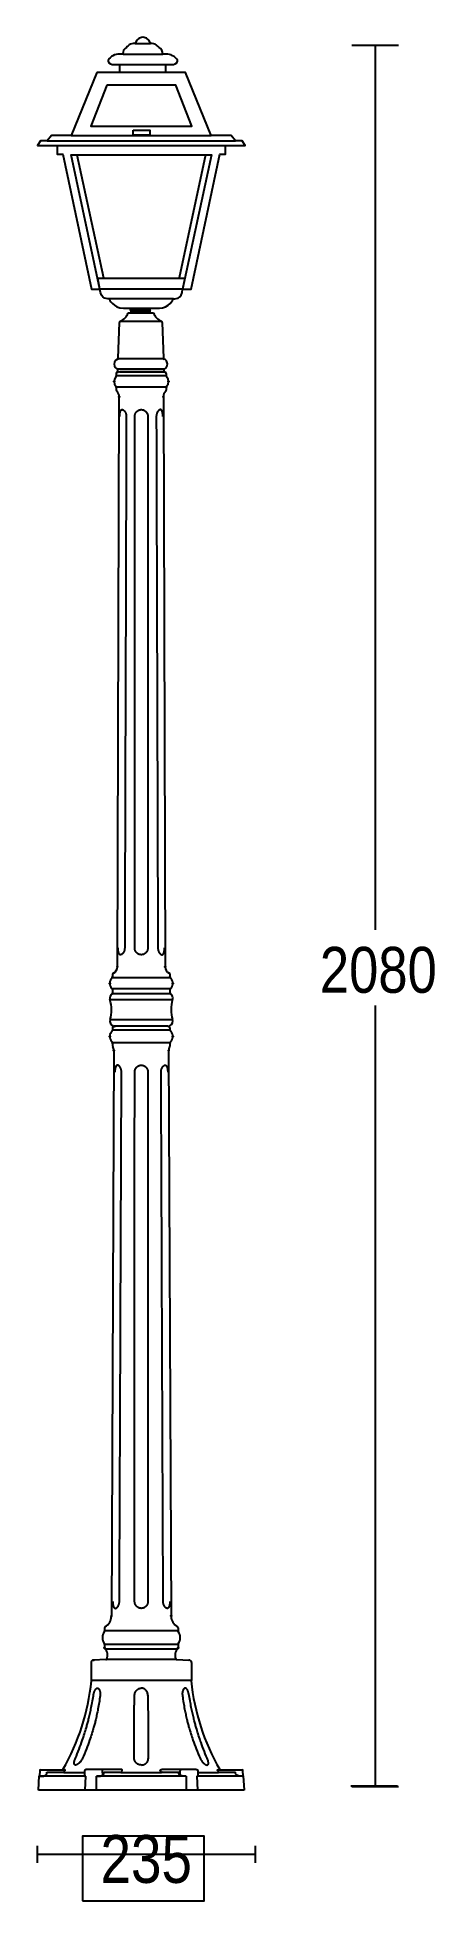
# Model space of a CAD drawing. Extents: x 0 to 85, y 3 to 399.
import ezdxf

# ---------------------------------------------------------------- set-up
doc = ezdxf.new("R2010")
doc.units = 0
doc.layers.add('LIVELLO_1', color=160, linetype='Continuous')
doc.styles.add('STD', font='txt')

# ---------------------------------------------------------------- blocks, each defined once
blk = doc.blocks.new('AI9-BLK1')
at = {"layer": 'LIVELLO_1', "color": 7}
for p, q in [((-23.56, 194.61), (-15.11, 194.61)), ((-20.98, 196.92), (-17.74, 196.92)), ((25.07, 196.51), (34.98, 196.51)), ((30.03, 196.51), (30.03, 8.42)), ((-39.68, 176.2), (0.32, 176.2)), ((-34.55, 177.34), (-4.81, 177.34)), ((-33.35, 173.21), (-27.72, 147.05)), ((-6.01, 173.21), (-11.65, 147.05)), ((-22.5, 139.6), (-19.78, 139.6)), ((-17.65, 140.34), (-22.04, 140.34)), ((-22.03, 140.07), (-21.49, 140.07)), ((-20.67, 140.1), (-21.93, 140.22)), ((-17.76, 140.22), (-21.93, 140.22)), ((-17.75, 139.86), (-21.92, 139.86)), ((-20.65, 139.74), (-21.92, 139.86)), ((-21.49, 140.07), (-18.16, 140.07)), ((-20.67, 140.1), (-20.06, 140.1)), ((-20.65, 139.74), (-20.05, 139.74)), ((-20.06, 140.1), (-19.85, 140.1)), ((-20.05, 139.74), (-19.83, 139.74)), ((-19.85, 140.1), (-19.63, 140.1)), ((-19.83, 139.74), (-19.62, 139.74)), ((-19.78, 139.6), (-17.05, 139.6)), ((-19.62, 139.74), (-19.01, 139.74)), ((-19.01, 139.74), (-17.75, 139.86)), ((-18.16, 140.07), (-17.62, 140.07)), ((-24.56, 130.02), (-24.32, 137.6)), ((-19.78, 137.78), (-24.23, 137.78)), ((-15.32, 137.78), (-19.78, 137.78)), ((-15.22, 137.6), (-14.99, 130.02)), ((-24.22, 127.06), (-24.72, 127.01)), ((-19.78, 127.62), (-24.63, 127.62)), ((-24.63, 127.06), (-24.63, 127.43)), ((-19.78, 129.83), (-24.56, 129.83)), ((-24.29, 127.06), (-19.67, 127.06)), ((-15.13, 127.06), (-24.22, 127.06)), ((-14.99, 129.83), (-19.78, 129.83)), ((-14.92, 127.62), (-19.78, 127.62)), ((-19.67, 127.06), (-15.06, 127.06)), ((-15.13, 127.06), (-14.63, 127.01)), ((-14.92, 127.43), (-14.92, 127.06)), ((-24.99, 126.74), (-24.99, 126.21)), ((-14.36, 126.21), (-24.99, 126.21)), ((-14.36, 123.81), (-24.99, 123.81)), ((-24.99, 123.81), (-24.99, 123.15)), ((-14.36, 126.74), (-14.36, 126.21)), ((-14.36, 123.81), (-14.36, 123.15)), ((-24.76, 0.56), (-24.36, 121.81)), ((-14.99, 121.81), (-14.59, 0.56)), ((-13.5, -1.8), (-25.86, -1.8)), ((-25.77, -1), (-25.77, -1.6)), ((-13.58, -1), (-13.58, -1.6)), ((-26.34, -6.4), (-13.02, -6.4)), ((-13.46, -5.15), (-25.89, -5.15)), ((-13.5, -4.1), (-25.86, -4.1)), ((-25.77, -4.3), (-25.77, -4.93)), ((-13.58, -4.3), (-13.58, -4.93)), ((30.03, -7.63), (30.03, -173.72)), ((-26.31, -10.65), (-13.05, -10.65)), ((-25.77, -12.37), (-25.77, -12.88)), ((-13.58, -12.88), (-25.77, -12.88)), ((-13.58, -15.58), (-25.77, -15.58)), ((-25.77, -15.58), (-25.77, -16.28)), ((-25.49, -12.1), (-25.13, -12.06)), ((-14.01, -12.06), (-25.34, -12.06)), ((-14.23, -12.06), (-25.13, -12.06)), ((-13.86, -12.1), (-14.23, -12.06)), ((-13.58, -12.37), (-13.58, -12.88)), ((-13.58, -15.58), (-13.58, -16.28)), ((-25.49, -17.21), (-26.04, -137.49)), ((-13.86, -17.21), (-13.32, -137.49)), ((-27.5, -139.95), (-27.5, -140.6)), ((-11.86, -140.6), (-27.5, -140.6)), ((-11.86, -139.95), (-11.86, -140.6)), ((-11.86, -143.51), (-27.5, -143.51)), ((-27.5, -143.51), (-27.5, -144.21)), ((-27.42, -144.4), (-11.94, -144.4)), ((-11.86, -143.51), (-11.86, -144.21)), ((-30.36, -147.36), (-30.36, -151.18)), ((-27.24, -146.72), (-29.81, -146.82)), ((-26.07, -146.72), (-27.24, -146.72)), ((-13.28, -146.72), (-26.07, -146.72)), ((-12.11, -146.72), (-13.28, -146.72)), ((-12.11, -146.72), (-9.54, -146.82)), ((-8.99, -147.36), (-8.99, -151.18)), ((-30.36, -151.18), (-30.28, -151.18)), ((-19.67, -151.18), (-30.28, -151.18)), ((-9.17, -151.18), (-19.67, -151.18)), ((-8.99, -151.18), (-9.17, -151.18)), ((-41.27, -170.35), (-41.34, -171.44)), ((-41.1, -170.17), (-36.5, -170.17)), ((-36.5, -170.17), (-35.93, -170.17)), ((-31.73, -170.35), (-31.75, -170.64)), ((-24.01, -170.09), (-31.44, -170.09)), ((-27.96, -170.35), (-27.94, -171.32)), ((-7.91, -170.09), (-15.34, -170.09)), ((-11.41, -171.32), (-11.39, -170.35)), ((-7.6, -170.64), (-7.62, -170.35)), ((-3.42, -170.17), (-2.86, -170.17)), ((-2.86, -170.17), (1.74, -170.17)), ((1.99, -171.44), (1.92, -170.35)), ((-41.51, -174.45), (-41.35, -171.45)), ((-31.46, -171.52), (-41.01, -171.52)), ((-39.71, -170.64), (-36.15, -170.64)), ((-36.1, -170.72), (-31.82, -170.72)), ((-31.75, -170.64), (-31.78, -171.32)), ((-31.59, -174.45), (-31.46, -171.52)), ((-19.67, -171.52), (-29.23, -171.52)), ((-29.23, -174.45), (-29.23, -171.52)), ((-27.63, -170.64), (-24.09, -170.64)), ((-23.96, -170.72), (-19.67, -170.72)), ((-19.67, -170.72), (-15.4, -170.72)), ((-10.12, -171.52), (-19.67, -171.52)), ((-15.27, -170.64), (-11.72, -170.64)), ((-10.12, -171.52), (-10.12, -174.45)), ((1.66, -171.52), (-7.89, -171.52)), ((-7.89, -171.52), (-7.76, -174.45)), ((-7.57, -171.32), (-7.6, -170.64)), ((-7.53, -170.72), (-3.25, -170.72)), ((-3.19, -170.64), (0.35, -170.64)), ((2, -171.45), (2.16, -174.45)), ((24.86, -173.59), (34.77, -173.59)), ((25.07, -173.7), (34.98, -173.7)), ((-19.67, -174.45), (-29.23, -174.45)), ((-10.12, -174.45), (-19.67, -174.45)), ((-41.78, -186.34), (-41.78, -189.93)), ((4.51, -188.13), (-41.78, -188.13)), ((4.51, -186.34), (4.51, -189.93))]:
    blk.add_line(p, q, dxfattribs=at)
for points in [[(-29.1, 190.74), (-34.55, 177.34), (-38.77, 177.34), (-39.68, 176.2), (-41.11, 176.2), (-41.75, 175.22), (2.4, 175.22), (1.75, 176.2), (0.32, 176.2), (-0.59, 177.34), (-4.81, 177.34), (-10.26, 190.74)], [(-24.21, 192.43), (-14.52, 192.43), (-14.52, 190.75), (-24.21, 190.75)], [(-27.02, 188.04), (-30.39, 179.3), (-8.96, 179.3), (-12.34, 188.04)], [(-21.41, 178.46), (-17.87, 178.46), (-17.87, 177.41), (-21.41, 177.41)], [(-10.42, 146.97), (-10.89, 144.65), (-28.46, 144.65), (-28.93, 146.97)], [(-32.18, -197.99), (-6.35, -197.99), (-6.35, -184.24), (-32.18, -184.24)]]:
    blk.add_lwpolyline(points, close=True, dxfattribs=at)
for points in [[(-37.57, 175.08), (-37.57, 173.36), (-36.35, 173.36), (-30.25, 144.65), (-28.46, 144.65), (-34.57, 173.21), (-4.79, 173.21), (-10.89, 144.65), (-9.11, 144.65), (-3.01, 173.36), (-1.79, 173.36), (-1.79, 175.08)], [(-19.63, 140.1), (-19.02, 140.1), (-17.76, 140.22)], [(-29.23, -174.45), (-31.59, -174.45), (-41.51, -174.45)], [(2.16, -174.45), (-7.76, -174.45), (-10.12, -174.45)]]:
    blk.add_lwpolyline(points, dxfattribs=at)
for centre, radius in [((-15.06, 127.06), 0.084), ((-12.98, -14.23), 0.0839), ((-25.49, -17.21), 0.0829)]:
    blk.add_circle(centre, radius, dxfattribs=at)
for centre, major_axis, ratio in [((-24.72, 127.01), (0.0034, -0.0844), 0.987993), ((-25.45, 125.01), (0.085, 0), 0.96764), ((-24.99, 123.81), (0.0856, 0), 0.988001), ((-14.36, 123.81), (0.0034, -0.0846), 0.985984), ((-13.9, 125.01), (0.0856, 0), 0.959862), ((-24.36, 121.76), (0.084, 0), 0.954446), ((-14.99, 121.76), (0.0834, 0), 0.960853), ((-24.76, 0.56), (-0.0011, -0.0846), 0.986675), ((-14.59, 0.56), (0.0005, -0.0846), 0.979615), ((-26.38, -2.95), (0.0012, -0.0866), 0.987976), ((-25.77, -1.6), (0.0857, 0), 0.935495), ((-13.59, -1.6), (0.084, 0), 0.954446), ((-12.98, -2.95), (-0.0028, -0.0866), 0.967701), ((-26.37, -14.23), (-0.001, -0.0846), 0.98567), ((-25.77, -15.58), (0.0857, 0), 0.935495), ((-25.49, -12.1), (0.0038, -0.0844), 0.980645), ((-25.34, -12.06), (0.0856, 0), 0.988667), ((-13.59, -15.58), (0.084, 0), 0.954446), ((-13.86, -17.21), (-0.0022, -0.0866), 0.974848), ((-26.04, -137.49), (0.0011, -0.0844), 0.988689), ((-13.31, -137.43), (0.084, 0), 0.981028), ((-27.49, -144.21), (-0.0017, -0.0868), 0.954177), ((-11.86, -144.21), (-0.0022, -0.0868), 0.972915), ((-29.81, -146.82), (0.0851, 0), 0.967783)]:
    blk.add_ellipse(centre, major_axis=major_axis, ratio=ratio, dxfattribs=at)
for points, knots in [([(-19.36, 192.43), (-19.36, 192.43), (-25.72, 192.43), (-25.72, 192.43), (-25.72, 192.43), (-26.75, 192.51), (-26.75, 193.11), (-26.75, 193.72), (-25.5, 194.61), (-24.69, 194.61), (-24.69, 194.61), (-23.56, 194.61), (-23.56, 194.61), (-23.56, 194.61), (-23.72, 195.33), (-23.08, 195.85), (-22.43, 196.36), (-22.16, 196.92), (-20.98, 196.92), (-20.98, 196.92), (-20.64, 198.21), (-19.36, 198.21), (-18.07, 198.21), (-17.74, 196.92), (-17.74, 196.92), (-16.55, 196.92), (-16.28, 196.36), (-15.63, 195.85), (-14.99, 195.33), (-15.15, 194.61), (-15.15, 194.61), (-15.15, 194.61), (-14.02, 194.61), (-14.02, 194.61), (-13.21, 194.61), (-11.96, 193.72), (-11.96, 193.11), (-11.96, 192.51), (-12.99, 192.43), (-12.99, 192.43), (-12.99, 192.43), (-19.36, 192.43), (-19.36, 192.43)], [0, 0, 0, 0, 1, 1, 1, 2, 2, 2, 3, 3, 3, 4, 4, 4, 5, 5, 5, 6, 6, 6, 7, 7, 7, 8, 8, 8, 9, 9, 9, 10, 10, 10, 11, 11, 11, 12, 12, 12, 13, 13, 13, 14, 14, 14, 14]), ([(-15.91, 140.62), (-13.71, 140.62), (-12.86, 142.58), (-12.86, 142.58), (-12.86, 142.58), (-26.5, 142.58), (-26.5, 142.58), (-26.5, 142.58), (-25.65, 140.62), (-23.45, 140.62), (-23.45, 140.62), (-15.78, 140.63), (-15.78, 140.63)], [0, 0, 0, 0, 1, 1, 1, 2, 2, 2, 3, 3, 3, 4, 4, 4, 4]), ([(-20.06, 140.1), (-20.06, 140.1), (-20.06, 140.1), (-20.06, 140.1), (-20.06, 140.1), (-20.06, 140.1), (-20.06, 140.1), (-20.06, 140.1), (-20.06, 140.11), (-20.06, 140.11), (-20.06, 140.11), (-20.06, 140.11), (-20.06, 140.1)], [0, 0, 0, 0, 1, 1, 1, 2, 2, 2, 3, 3, 3, 4, 4, 4, 4]), ([(-20.04, 139.74), (-20.04, 139.74), (-20.04, 139.74), (-20.05, 139.74), (-20.05, 139.74), (-20.05, 139.74), (-20.05, 139.74), (-20.05, 139.74), (-20.05, 139.75), (-20.05, 139.75), (-20.04, 139.75), (-20.04, 139.75), (-20.04, 139.74)], [0, 0, 0, 0, 1, 1, 1, 2, 2, 2, 3, 3, 3, 4, 4, 4, 4]), ([(-19.84, 140.1), (-19.84, 140.1), (-19.85, 140.1), (-19.85, 140.1), (-19.85, 140.1), (-19.85, 140.11), (-19.85, 140.11), (-19.85, 140.11), (-19.84, 140.11), (-19.84, 140.1)], [0, 0, 0, 0, 1, 1, 1, 2, 2, 2, 3, 3, 3, 3]), ([(-19.83, 139.74), (-19.83, 139.74), (-19.83, 139.74), (-19.83, 139.74), (-19.83, 139.74), (-19.83, 139.74), (-19.83, 139.74), (-19.83, 139.74), (-19.83, 139.75), (-19.83, 139.75), (-19.83, 139.75), (-19.83, 139.75), (-19.83, 139.74)], [0, 0, 0, 0, 1, 1, 1, 2, 2, 2, 3, 3, 3, 4, 4, 4, 4]), ([(-24.72, 129.78), (-25.31, 129.54), (-25.6, 128.87), (-25.35, 128.28), (-25.25, 128.02), (-25.04, 127.8), (-24.78, 127.68)], [0, 0, 0, 0, 1, 1, 1, 2, 2, 2, 2]), ([(-14.76, 127.68), (-14.19, 127.96), (-13.95, 128.64), (-14.23, 129.21), (-14.34, 129.47), (-14.56, 129.67), (-14.82, 129.78)], [0, 0, 0, 0, 1, 1, 1, 2, 2, 2, 2]), ([(-24.26, 117.55), (-24.26, 117.55), (-24.26, 117.72), (-24.26, 117.72), (-24.26, 117.77), (-24.25, 117.82), (-24.25, 117.87), (-24.25, 117.91), (-24.25, 117.95), (-24.24, 117.99), (-24.24, 118.02), (-24.24, 118.06), (-24.24, 118.1), (-24.23, 118.12), (-24.23, 118.15), (-24.22, 118.18), (-24.22, 118.2), (-24.22, 118.22), (-24.22, 118.25), (-24.21, 118.28), (-24.21, 118.3), (-24.21, 118.33), (-24.2, 118.35), (-24.2, 118.38), (-24.19, 118.4), (-24.19, 118.42), (-24.18, 118.45), (-24.18, 118.47), (-24.17, 118.5), (-24.17, 118.52), (-24.16, 118.54), (-24.16, 118.57), (-24.15, 118.59), (-24.14, 118.61), (-24.14, 118.63), (-24.13, 118.65), (-24.13, 118.67), (-24.12, 118.69), (-24.11, 118.7), (-24.11, 118.72), (-24.1, 118.74), (-24.09, 118.76), (-24.08, 118.78), (-24.08, 118.79), (-24.07, 118.8), (-24.06, 118.82), (-24.05, 118.84), (-24.04, 118.85), (-24.04, 118.86), (-24.03, 118.87), (-24.02, 118.88), (-24.01, 118.89), (-24, 118.9), (-23.99, 118.92), (-23.98, 118.93), (-23.98, 118.94), (-23.96, 118.95), (-23.96, 118.95), (-23.94, 118.96), (-23.94, 118.97), (-23.93, 118.98), (-23.91, 118.98), (-23.91, 118.99), (-23.9, 119), (-23.89, 119.01), (-23.88, 119.01), (-23.87, 119.01), (-23.86, 119.02), (-23.85, 119.02), (-23.84, 119.03), (-23.82, 119.03), (-23.81, 119.03), (-23.81, 119.04), (-23.79, 119.04), (-23.78, 119.04), (-23.77, 119.04), (-23.77, 119.04), (-23.73, 119.04), (-23.73, 119.04), (-23.73, 119.04), (-23.7, 119.04), (-23.7, 119.04), (-23.69, 119.04), (-23.68, 119.04), (-23.67, 119.03), (-23.66, 119.03), (-23.64, 119.03), (-23.63, 119.03), (-23.62, 119.02), (-23.61, 119.01), (-23.59, 119.01), (-23.58, 119.01), (-23.57, 119), (-23.56, 119), (-23.55, 118.99), (-23.53, 118.98), (-23.52, 118.98), (-23.51, 118.97), (-23.49, 118.96), (-23.48, 118.95), (-23.47, 118.95), (-23.45, 118.94), (-23.45, 118.93), (-23.43, 118.92), (-23.42, 118.9), (-23.4, 118.89), (-23.39, 118.88), (-23.38, 118.87), (-23.36, 118.86), (-23.35, 118.85), (-23.34, 118.84), (-23.32, 118.82), (-23.31, 118.8), (-23.29, 118.79), (-23.28, 118.78), (-23.27, 118.76), (-23.25, 118.74), (-23.24, 118.72), (-23.23, 118.7), (-23.21, 118.69), (-23.2, 118.67), (-23.19, 118.65), (-23.17, 118.63), (-23.15, 118.61), (-23.14, 118.59), (-23.13, 118.57), (-23.11, 118.54), (-23.1, 118.52), (-23.09, 118.5), (-23.08, 118.48), (-23.07, 118.45), (-23.05, 118.43), (-23.04, 118.4), (-23.03, 118.38), (-23.02, 118.35), (-23.01, 118.33), (-23, 118.3), (-22.99, 118.28), (-22.98, 118.25), (-22.97, 118.23), (-22.96, 118.2), (-22.95, 118.18), (-22.95, 118.15), (-22.94, 118.13), (-22.93, 118.1), (-22.93, 118.06), (-22.91, 118.03), (-22.91, 117.99), (-22.9, 117.95), (-22.89, 117.91), (-22.89, 117.87), (-22.88, 117.82), (-22.87, 117.77), (-22.86, 117.72), (-22.86, 117.67), (-22.86, 117.61), (-22.86, 117.55)], [0, 0, 0, 0, 1, 1, 1, 2, 2, 2, 3, 3, 3, 4, 4, 4, 5, 5, 5, 6, 6, 6, 7, 7, 7, 8, 8, 8, 9, 9, 9, 10, 10, 10, 11, 11, 11, 12, 12, 12, 13, 13, 13, 14, 14, 14, 15, 15, 15, 16, 16, 16, 17, 17, 17, 18, 18, 18, 19, 19, 19, 20, 20, 20, 21, 21, 21, 22, 22, 22, 23, 23, 23, 24, 24, 24, 25, 25, 25, 26, 26, 26, 27, 27, 27, 28, 28, 28, 29, 29, 29, 30, 30, 30, 31, 31, 31, 32, 32, 32, 33, 33, 33, 34, 34, 34, 35, 35, 35, 36, 36, 36, 37, 37, 37, 38, 38, 38, 39, 39, 39, 40, 40, 40, 41, 41, 41, 42, 42, 42, 43, 43, 43, 44, 44, 44, 45, 45, 45, 46, 46, 46, 47, 47, 47, 48, 48, 48, 49, 49, 49, 50, 50, 50, 51, 51, 51, 52, 52, 52, 52]), ([(-21.07, 117.55), (-21.07, 117.61), (-21.07, 117.66), (-21.07, 117.71), (-21.06, 117.76), (-21.05, 117.81), (-21.04, 117.85), (-21.04, 117.89), (-21.03, 117.92), (-21.02, 117.96), (-21.01, 118), (-21, 118.03), (-20.99, 118.06), (-20.98, 118.09), (-20.97, 118.12), (-20.96, 118.14), (-20.95, 118.16), (-20.94, 118.19), (-20.93, 118.21), (-20.92, 118.23), (-20.9, 118.26), (-20.89, 118.28), (-20.88, 118.31), (-20.87, 118.33), (-20.86, 118.35), (-20.84, 118.38), (-20.83, 118.4), (-20.81, 118.42), (-20.8, 118.45), (-20.78, 118.47), (-20.76, 118.49), (-20.75, 118.51), (-20.73, 118.53), (-20.71, 118.56), (-20.69, 118.58), (-20.68, 118.6), (-20.66, 118.62), (-20.64, 118.63), (-20.62, 118.65), (-20.6, 118.67), (-20.58, 118.69), (-20.57, 118.7), (-20.55, 118.72), (-20.52, 118.74), (-20.5, 118.75), (-20.49, 118.77), (-20.47, 118.78), (-20.45, 118.8), (-20.43, 118.81), (-20.41, 118.82), (-20.38, 118.84), (-20.36, 118.85), (-20.34, 118.86), (-20.32, 118.88), (-20.3, 118.88), (-20.28, 118.89), (-20.26, 118.9), (-20.24, 118.92), (-20.22, 118.93), (-20.2, 118.93), (-20.18, 118.94), (-20.16, 118.95), (-20.14, 118.96), (-20.12, 118.96), (-20.1, 118.97), (-20.08, 118.98), (-20.06, 118.98), (-20.04, 118.99), (-20.01, 119), (-19.98, 119.01), (-19.96, 119.01), (-19.93, 119.02), (-19.9, 119.02), (-19.87, 119.03), (-19.83, 119.03), (-19.79, 119.04), (-19.76, 119.04), (-19.72, 119.04), (-19.67, 119.04)], [0, 0, 0, 0, 1, 1, 1, 2, 2, 2, 3, 3, 3, 4, 4, 4, 5, 5, 5, 6, 6, 6, 7, 7, 7, 8, 8, 8, 9, 9, 9, 10, 10, 10, 11, 11, 11, 12, 12, 12, 13, 13, 13, 14, 14, 14, 15, 15, 15, 16, 16, 16, 17, 17, 17, 18, 18, 18, 19, 19, 19, 20, 20, 20, 21, 21, 21, 22, 22, 22, 23, 23, 23, 24, 24, 24, 25, 25, 25, 26, 26, 26, 26]), ([(-19.67, 119.04), (-19.64, 119.04), (-19.59, 119.04), (-19.56, 119.04), (-19.52, 119.03), (-19.49, 119.03), (-19.45, 119.02), (-19.42, 119.02), (-19.4, 119.01), (-19.37, 119.01), (-19.34, 119), (-19.31, 118.99), (-19.29, 118.98), (-19.27, 118.98), (-19.25, 118.97), (-19.23, 118.97), (-19.21, 118.96), (-19.2, 118.95), (-19.17, 118.94), (-19.15, 118.93), (-19.13, 118.93), (-19.11, 118.92), (-19.09, 118.9), (-19.07, 118.89), (-19.05, 118.88), (-19.03, 118.88), (-19.01, 118.86), (-18.99, 118.85), (-18.97, 118.84), (-18.95, 118.83), (-18.93, 118.81), (-18.91, 118.8), (-18.89, 118.78), (-18.87, 118.77), (-18.85, 118.76), (-18.83, 118.74), (-18.81, 118.72), (-18.79, 118.7), (-18.77, 118.69), (-18.75, 118.67), (-18.73, 118.65), (-18.71, 118.63), (-18.69, 118.62), (-18.67, 118.6), (-18.66, 118.58), (-18.64, 118.56), (-18.62, 118.53), (-18.61, 118.51), (-18.59, 118.49), (-18.57, 118.47), (-18.56, 118.45), (-18.54, 118.42), (-18.53, 118.4), (-18.51, 118.38), (-18.5, 118.36), (-18.49, 118.33), (-18.47, 118.31), (-18.46, 118.29), (-18.45, 118.26), (-18.43, 118.24), (-18.42, 118.21), (-18.41, 118.19), (-18.4, 118.16), (-18.39, 118.14), (-18.38, 118.12), (-18.37, 118.09), (-18.36, 118.07), (-18.36, 118.03), (-18.34, 118), (-18.34, 117.96), (-18.32, 117.92), (-18.32, 117.89), (-18.31, 117.85), (-18.3, 117.81), (-18.29, 117.76), (-18.28, 117.71), (-18.28, 117.66), (-18.28, 117.61), (-18.28, 117.55)], [0, 0, 0, 0, 1, 1, 1, 2, 2, 2, 3, 3, 3, 4, 4, 4, 5, 5, 5, 6, 6, 6, 7, 7, 7, 8, 8, 8, 9, 9, 9, 10, 10, 10, 11, 11, 11, 12, 12, 12, 13, 13, 13, 14, 14, 14, 15, 15, 15, 16, 16, 16, 17, 17, 17, 18, 18, 18, 19, 19, 19, 20, 20, 20, 21, 21, 21, 22, 22, 22, 23, 23, 23, 24, 24, 24, 25, 25, 25, 26, 26, 26, 26]), ([(-15.09, 117.55), (-15.09, 117.61), (-15.09, 117.67), (-15.1, 117.72), (-15.1, 117.77), (-15.1, 117.82), (-15.1, 117.87), (-15.1, 117.91), (-15.11, 117.95), (-15.11, 117.99), (-15.11, 118.02), (-15.11, 118.06), (-15.12, 118.1), (-15.12, 118.12), (-15.13, 118.15), (-15.13, 118.18), (-15.13, 118.2), (-15.13, 118.23), (-15.14, 118.25), (-15.14, 118.28), (-15.14, 118.3), (-15.14, 118.33), (-15.15, 118.35), (-15.15, 118.38), (-15.16, 118.4), (-15.16, 118.42), (-15.17, 118.45), (-15.18, 118.47), (-15.18, 118.5), (-15.18, 118.52), (-15.19, 118.54), (-15.19, 118.57), (-15.2, 118.59), (-15.21, 118.61), (-15.21, 118.63), (-15.22, 118.65), (-15.23, 118.67), (-15.23, 118.69), (-15.24, 118.7), (-15.25, 118.72), (-15.25, 118.74), (-15.26, 118.76), (-15.27, 118.78), (-15.28, 118.79), (-15.28, 118.8), (-15.29, 118.82), (-15.3, 118.84), (-15.31, 118.85), (-15.32, 118.86), (-15.32, 118.87), (-15.33, 118.88), (-15.34, 118.89), (-15.35, 118.9), (-15.36, 118.92), (-15.37, 118.93), (-15.38, 118.94), (-15.38, 118.95), (-15.4, 118.95), (-15.4, 118.96), (-15.41, 118.97), (-15.42, 118.98), (-15.43, 118.98), (-15.45, 118.99), (-15.46, 119), (-15.46, 119.01), (-15.47, 119.01), (-15.48, 119.01), (-15.49, 119.02), (-15.5, 119.02), (-15.52, 119.03), (-15.53, 119.03), (-15.54, 119.03), (-15.55, 119.04), (-15.56, 119.04), (-15.57, 119.04), (-15.58, 119.04), (-15.58, 119.04), (-15.62, 119.04), (-15.62, 119.04), (-15.62, 119.04), (-15.65, 119.04), (-15.65, 119.04), (-15.66, 119.04), (-15.67, 119.04), (-15.68, 119.03), (-15.69, 119.03), (-15.71, 119.03), (-15.72, 119.03), (-15.73, 119.02), (-15.75, 119.01), (-15.76, 119.01), (-15.77, 119.01), (-15.78, 119), (-15.79, 119), (-15.81, 118.99), (-15.82, 118.98), (-15.83, 118.98), (-15.85, 118.97), (-15.86, 118.96), (-15.87, 118.95), (-15.89, 118.95), (-15.9, 118.94), (-15.91, 118.93), (-15.93, 118.92), (-15.94, 118.9), (-15.95, 118.89), (-15.97, 118.88), (-15.98, 118.87), (-15.99, 118.86), (-16, 118.85), (-16.02, 118.84), (-16.03, 118.82), (-16.05, 118.8), (-16.06, 118.79), (-16.07, 118.78), (-16.09, 118.76), (-16.1, 118.74), (-16.12, 118.72), (-16.13, 118.7), (-16.14, 118.69), (-16.15, 118.67), (-16.17, 118.65), (-16.19, 118.63), (-16.2, 118.61), (-16.21, 118.59), (-16.23, 118.57), (-16.23, 118.54), (-16.25, 118.52), (-16.26, 118.5), (-16.28, 118.47), (-16.29, 118.45), (-16.3, 118.42), (-16.31, 118.4), (-16.32, 118.38), (-16.33, 118.35), (-16.34, 118.33), (-16.35, 118.3), (-16.36, 118.28), (-16.37, 118.25), (-16.38, 118.23), (-16.39, 118.2), (-16.4, 118.18), (-16.4, 118.15), (-16.41, 118.12), (-16.42, 118.1), (-16.43, 118.06), (-16.44, 118.03), (-16.45, 117.99), (-16.45, 117.95), (-16.46, 117.91), (-16.47, 117.87), (-16.47, 117.82), (-16.48, 117.77), (-16.49, 117.72), (-16.49, 117.67), (-16.49, 117.61), (-16.49, 117.55)], [0, 0, 0, 0, 1, 1, 1, 2, 2, 2, 3, 3, 3, 4, 4, 4, 5, 5, 5, 6, 6, 6, 7, 7, 7, 8, 8, 8, 9, 9, 9, 10, 10, 10, 11, 11, 11, 12, 12, 12, 13, 13, 13, 14, 14, 14, 15, 15, 15, 16, 16, 16, 17, 17, 17, 18, 18, 18, 19, 19, 19, 20, 20, 20, 21, 21, 21, 22, 22, 22, 23, 23, 23, 24, 24, 24, 25, 25, 25, 26, 26, 26, 27, 27, 27, 28, 28, 28, 29, 29, 29, 30, 30, 30, 31, 31, 31, 32, 32, 32, 33, 33, 33, 34, 34, 34, 35, 35, 35, 36, 36, 36, 37, 37, 37, 38, 38, 38, 39, 39, 39, 40, 40, 40, 41, 41, 41, 42, 42, 42, 43, 43, 43, 44, 44, 44, 45, 45, 45, 46, 46, 46, 47, 47, 47, 48, 48, 48, 49, 49, 49, 50, 50, 50, 51, 51, 51, 52, 52, 52, 52]), ([(-22.86, 117.55), (-22.92, 98.73), (-22.97, 79.91), (-23.03, 61.1), (-23.09, 42.28), (-23.14, 23.45), (-23.2, 4.63)], [0, 0, 0, 0, 1, 1, 1, 2, 2, 2, 2]), ([(-21.08, 4.63), (-21.07, 23.45), (-21.07, 42.28), (-21.07, 61.1), (-21.07, 79.91), (-21.07, 98.73), (-21.07, 117.55)], [0, 0, 0, 0, 1, 1, 1, 2, 2, 2, 2]), ([(-18.28, 117.55), (-18.28, 98.73), (-18.28, 79.91), (-18.28, 61.1), (-18.28, 61.1), (-18.28, 4.63), (-18.28, 4.63)], [0, 0, 0, 0, 1, 1, 1, 2, 2, 2, 2]), ([(-16.49, 117.55), (-16.43, 98.73), (-16.38, 79.91), (-16.32, 61.1), (-16.26, 42.28), (-16.21, 23.45), (-16.15, 4.63)], [0, 0, 0, 0, 1, 1, 1, 2, 2, 2, 2]), ([(-23.2, 4.63), (-23.2, 4.58), (-23.2, 4.52), (-23.21, 4.46), (-23.21, 4.42), (-23.21, 4.36), (-23.23, 4.31), (-23.23, 4.27), (-23.24, 4.24), (-23.25, 4.2), (-23.25, 4.16), (-23.26, 4.13), (-23.27, 4.09), (-23.28, 4.06), (-23.28, 4.04), (-23.29, 4.01), (-23.3, 3.98), (-23.31, 3.96), (-23.32, 3.93), (-23.33, 3.91), (-23.34, 3.88), (-23.35, 3.86), (-23.36, 3.83), (-23.37, 3.81), (-23.38, 3.78), (-23.39, 3.76), (-23.4, 3.73), (-23.42, 3.71), (-23.43, 3.69), (-23.44, 3.67), (-23.45, 3.65), (-23.46, 3.63), (-23.48, 3.61), (-23.49, 3.59), (-23.5, 3.56), (-23.51, 3.54), (-23.53, 3.52), (-23.54, 3.51), (-23.55, 3.49), (-23.57, 3.47), (-23.58, 3.46), (-23.59, 3.44), (-23.61, 3.42), (-23.62, 3.41), (-23.63, 3.39), (-23.65, 3.38), (-23.66, 3.36), (-23.68, 3.35), (-23.69, 3.33), (-23.7, 3.33), (-23.72, 3.31), (-23.73, 3.3), (-23.74, 3.29), (-23.76, 3.28), (-23.77, 3.27), (-23.78, 3.26), (-23.79, 3.25), (-23.81, 3.24), (-23.82, 3.23), (-23.83, 3.23), (-23.84, 3.22), (-23.86, 3.21), (-23.87, 3.2), (-23.88, 3.2), (-23.9, 3.19), (-23.91, 3.19), (-23.92, 3.18), (-23.93, 3.18), (-23.94, 3.17), (-23.96, 3.17), (-23.97, 3.17), (-23.98, 3.16), (-23.99, 3.16), (-24, 3.16), (-24.02, 3.15), (-24.03, 3.15), (-24.04, 3.15), (-24.05, 3.15), (-24.06, 3.15), (-24.08, 3.15), (-24.09, 3.15), (-24.1, 3.15), (-24.11, 3.15), (-24.12, 3.15), (-24.13, 3.15), (-24.14, 3.16), (-24.15, 3.16), (-24.16, 3.16), (-24.18, 3.17), (-24.19, 3.17), (-24.2, 3.17), (-24.21, 3.18), (-24.22, 3.18), (-24.23, 3.19), (-24.24, 3.19), (-24.25, 3.2), (-24.26, 3.21), (-24.27, 3.21), (-24.28, 3.22), (-24.29, 3.23), (-24.3, 3.24), (-24.31, 3.25), (-24.31, 3.26), (-24.32, 3.27), (-24.34, 3.28), (-24.34, 3.29), (-24.35, 3.3), (-24.36, 3.31), (-24.37, 3.33), (-24.38, 3.34), (-24.39, 3.35), (-24.39, 3.37), (-24.4, 3.38), (-24.41, 3.39), (-24.42, 3.41), (-24.43, 3.43), (-24.43, 3.45), (-24.44, 3.46), (-24.45, 3.48), (-24.46, 3.5), (-24.46, 3.51), (-24.47, 3.54), (-24.48, 3.56), (-24.48, 3.58), (-24.49, 3.6), (-24.5, 3.61), (-24.5, 3.64), (-24.51, 3.66), (-24.52, 3.69), (-24.52, 3.71), (-24.53, 3.73), (-24.53, 3.75), (-24.53, 3.78), (-24.54, 3.8), (-24.54, 3.83), (-24.55, 3.85), (-24.55, 3.88), (-24.56, 3.9), (-24.56, 3.93), (-24.56, 3.96), (-24.57, 3.98), (-24.57, 4.01), (-24.57, 4.03), (-24.57, 4.06), (-24.57, 4.08), (-24.58, 4.12), (-24.58, 4.16), (-24.58, 4.19), (-24.58, 4.23), (-24.59, 4.27), (-24.59, 4.31), (-24.6, 4.36), (-24.6, 4.41), (-24.6, 4.46), (-24.6, 4.46), (-24.6, 4.63), (-24.6, 4.63)], [0, 0, 0, 0, 1, 1, 1, 2, 2, 2, 3, 3, 3, 4, 4, 4, 5, 5, 5, 6, 6, 6, 7, 7, 7, 8, 8, 8, 9, 9, 9, 10, 10, 10, 11, 11, 11, 12, 12, 12, 13, 13, 13, 14, 14, 14, 15, 15, 15, 16, 16, 16, 17, 17, 17, 18, 18, 18, 19, 19, 19, 20, 20, 20, 21, 21, 21, 22, 22, 22, 23, 23, 23, 24, 24, 24, 25, 25, 25, 26, 26, 26, 27, 27, 27, 28, 28, 28, 29, 29, 29, 30, 30, 30, 31, 31, 31, 32, 32, 32, 33, 33, 33, 34, 34, 34, 35, 35, 35, 36, 36, 36, 37, 37, 37, 38, 38, 38, 39, 39, 39, 40, 40, 40, 41, 41, 41, 42, 42, 42, 43, 43, 43, 44, 44, 44, 45, 45, 45, 46, 46, 46, 47, 47, 47, 48, 48, 48, 49, 49, 49, 50, 50, 50, 51, 51, 51, 52, 52, 52, 52]), ([(-19.67, 3.15), (-19.72, 3.15), (-19.76, 3.15), (-19.8, 3.16), (-19.84, 3.16), (-19.88, 3.17), (-19.92, 3.17), (-19.95, 3.18), (-19.98, 3.18), (-20, 3.19), (-20.04, 3.2), (-20.07, 3.2), (-20.09, 3.21), (-20.12, 3.22), (-20.14, 3.23), (-20.15, 3.23), (-20.17, 3.24), (-20.2, 3.25), (-20.22, 3.26), (-20.24, 3.27), (-20.26, 3.28), (-20.28, 3.29), (-20.3, 3.3), (-20.32, 3.31), (-20.35, 3.33), (-20.37, 3.34), (-20.39, 3.35), (-20.41, 3.37), (-20.43, 3.38), (-20.46, 3.4), (-20.48, 3.41), (-20.5, 3.43), (-20.52, 3.45), (-20.55, 3.46), (-20.57, 3.48), (-20.59, 3.5), (-20.6, 3.52), (-20.63, 3.54), (-20.65, 3.56), (-20.67, 3.58), (-20.69, 3.6), (-20.71, 3.62), (-20.73, 3.65), (-20.74, 3.67), (-20.76, 3.69), (-20.78, 3.71), (-20.8, 3.73), (-20.81, 3.76), (-20.83, 3.79), (-20.84, 3.81), (-20.86, 3.83), (-20.88, 3.86), (-20.89, 3.88), (-20.9, 3.91), (-20.92, 3.93), (-20.93, 3.96), (-20.94, 3.99), (-20.95, 4.01), (-20.96, 4.04), (-20.97, 4.06), (-20.98, 4.09), (-21, 4.13), (-21, 4.16), (-21.02, 4.2), (-21.03, 4.24), (-21.04, 4.27), (-21.05, 4.31), (-21.05, 4.36), (-21.07, 4.42), (-21.07, 4.46), (-21.07, 4.52), (-21.07, 4.58), (-21.08, 4.63)], [0, 0, 0, 0, 1, 1, 1, 2, 2, 2, 3, 3, 3, 4, 4, 4, 5, 5, 5, 6, 6, 6, 7, 7, 7, 8, 8, 8, 9, 9, 9, 10, 10, 10, 11, 11, 11, 12, 12, 12, 13, 13, 13, 14, 14, 14, 15, 15, 15, 16, 16, 16, 17, 17, 17, 18, 18, 18, 19, 19, 19, 20, 20, 20, 21, 21, 21, 22, 22, 22, 23, 23, 23, 24, 24, 24, 24]), ([(-18.28, 4.63), (-18.28, 4.58), (-18.28, 4.52), (-18.28, 4.46), (-18.28, 4.42), (-18.3, 4.36), (-18.31, 4.31), (-18.32, 4.27), (-18.33, 4.23), (-18.34, 4.2), (-18.35, 4.16), (-18.36, 4.12), (-18.37, 4.09), (-18.38, 4.06), (-18.39, 4.04), (-18.4, 4.01), (-18.41, 3.98), (-18.42, 3.96), (-18.44, 3.93), (-18.45, 3.91), (-18.46, 3.88), (-18.48, 3.86), (-18.49, 3.83), (-18.51, 3.81), (-18.52, 3.78), (-18.54, 3.76), (-18.56, 3.73), (-18.57, 3.71), (-18.59, 3.69), (-18.61, 3.67), (-18.63, 3.64), (-18.64, 3.62), (-18.67, 3.6), (-18.68, 3.58), (-18.71, 3.56), (-18.72, 3.54), (-18.75, 3.52), (-18.77, 3.5), (-18.79, 3.48), (-18.81, 3.46), (-18.83, 3.45), (-18.85, 3.43), (-18.87, 3.41), (-18.89, 3.39), (-18.92, 3.38), (-18.94, 3.37), (-18.96, 3.35), (-18.98, 3.34), (-19, 3.33), (-19.02, 3.31), (-19.05, 3.3), (-19.07, 3.29), (-19.09, 3.28), (-19.11, 3.27), (-19.14, 3.26), (-19.16, 3.25), (-19.17, 3.24), (-19.2, 3.23), (-19.22, 3.23), (-19.24, 3.22), (-19.26, 3.21), (-19.29, 3.2), (-19.31, 3.2), (-19.34, 3.19), (-19.37, 3.18), (-19.4, 3.18), (-19.43, 3.17), (-19.47, 3.17), (-19.51, 3.16), (-19.55, 3.16), (-19.59, 3.15), (-19.64, 3.15), (-19.67, 3.15)], [0, 0, 0, 0, 1, 1, 1, 2, 2, 2, 3, 3, 3, 4, 4, 4, 5, 5, 5, 6, 6, 6, 7, 7, 7, 8, 8, 8, 9, 9, 9, 10, 10, 10, 11, 11, 11, 12, 12, 12, 13, 13, 13, 14, 14, 14, 15, 15, 15, 16, 16, 16, 17, 17, 17, 18, 18, 18, 19, 19, 19, 20, 20, 20, 21, 21, 21, 22, 22, 22, 23, 23, 23, 24, 24, 24, 24]), ([(-16.15, 4.63), (-16.15, 4.58), (-16.15, 4.52), (-16.15, 4.47), (-16.14, 4.42), (-16.14, 4.36), (-16.13, 4.32), (-16.12, 4.27), (-16.12, 4.24), (-16.11, 4.2), (-16.1, 4.16), (-16.09, 4.13), (-16.08, 4.09), (-16.07, 4.06), (-16.06, 4.04), (-16.06, 4.01), (-16.05, 3.99), (-16.04, 3.96), (-16.03, 3.93), (-16.02, 3.91), (-16.02, 3.88), (-16, 3.86), (-15.99, 3.83), (-15.98, 3.81), (-15.97, 3.78), (-15.96, 3.76), (-15.95, 3.74), (-15.94, 3.71), (-15.93, 3.69), (-15.91, 3.67), (-15.9, 3.65), (-15.89, 3.63), (-15.88, 3.61), (-15.87, 3.59), (-15.85, 3.56), (-15.84, 3.55), (-15.83, 3.53), (-15.81, 3.51), (-15.8, 3.49), (-15.79, 3.48), (-15.77, 3.46), (-15.76, 3.44), (-15.75, 3.42), (-15.73, 3.41), (-15.72, 3.39), (-15.71, 3.38), (-15.69, 3.37), (-15.68, 3.35), (-15.66, 3.34), (-15.65, 3.33), (-15.64, 3.31), (-15.63, 3.3), (-15.61, 3.29), (-15.6, 3.28), (-15.58, 3.27), (-15.57, 3.26), (-15.56, 3.25), (-15.54, 3.24), (-15.53, 3.23), (-15.52, 3.23), (-15.51, 3.22), (-15.49, 3.21), (-15.48, 3.2), (-15.47, 3.2), (-15.46, 3.19), (-15.44, 3.19), (-15.43, 3.18), (-15.42, 3.18), (-15.41, 3.17), (-15.4, 3.17), (-15.38, 3.17), (-15.37, 3.16), (-15.36, 3.16), (-15.35, 3.16), (-15.33, 3.15), (-15.32, 3.15), (-15.31, 3.15), (-15.3, 3.15), (-15.28, 3.15), (-15.27, 3.15), (-15.26, 3.15), (-15.25, 3.15), (-15.24, 3.15), (-15.23, 3.15), (-15.22, 3.15), (-15.21, 3.16), (-15.2, 3.16), (-15.19, 3.16), (-15.18, 3.17), (-15.16, 3.17), (-15.15, 3.17), (-15.14, 3.18), (-15.13, 3.18), (-15.12, 3.19), (-15.11, 3.19), (-15.1, 3.2), (-15.09, 3.21), (-15.09, 3.21), (-15.07, 3.22), (-15.06, 3.23), (-15.05, 3.24), (-15.05, 3.25), (-15.04, 3.26), (-15.03, 3.27), (-15.01, 3.28), (-15.01, 3.29), (-15, 3.3), (-14.99, 3.31), (-14.98, 3.33), (-14.98, 3.33), (-14.97, 3.35), (-14.96, 3.37), (-14.95, 3.38), (-14.94, 3.39), (-14.93, 3.41), (-14.93, 3.43), (-14.92, 3.45), (-14.91, 3.46), (-14.9, 3.48), (-14.89, 3.5), (-14.89, 3.51), (-14.88, 3.54), (-14.87, 3.56), (-14.87, 3.58), (-14.86, 3.6), (-14.85, 3.62), (-14.85, 3.64), (-14.85, 3.66), (-14.84, 3.69), (-14.83, 3.71), (-14.83, 3.73), (-14.82, 3.75), (-14.82, 3.78), (-14.82, 3.8), (-14.81, 3.83), (-14.8, 3.85), (-14.8, 3.88), (-14.8, 3.9), (-14.8, 3.93), (-14.79, 3.96), (-14.79, 3.98), (-14.78, 4.01), (-14.78, 4.03), (-14.78, 4.06), (-14.78, 4.08), (-14.77, 4.12), (-14.77, 4.16), (-14.77, 4.2), (-14.76, 4.23), (-14.76, 4.27), (-14.76, 4.31), (-14.75, 4.36), (-14.75, 4.41), (-14.75, 4.46), (-14.75, 4.52), (-14.75, 4.58), (-14.75, 4.63)], [0, 0, 0, 0, 1, 1, 1, 2, 2, 2, 3, 3, 3, 4, 4, 4, 5, 5, 5, 6, 6, 6, 7, 7, 7, 8, 8, 8, 9, 9, 9, 10, 10, 10, 11, 11, 11, 12, 12, 12, 13, 13, 13, 14, 14, 14, 15, 15, 15, 16, 16, 16, 17, 17, 17, 18, 18, 18, 19, 19, 19, 20, 20, 20, 21, 21, 21, 22, 22, 22, 23, 23, 23, 24, 24, 24, 25, 25, 25, 26, 26, 26, 27, 27, 27, 28, 28, 28, 29, 29, 29, 30, 30, 30, 31, 31, 31, 32, 32, 32, 33, 33, 33, 34, 34, 34, 35, 35, 35, 36, 36, 36, 37, 37, 37, 38, 38, 38, 39, 39, 39, 40, 40, 40, 41, 41, 41, 42, 42, 42, 43, 43, 43, 44, 44, 44, 45, 45, 45, 46, 46, 46, 47, 47, 47, 48, 48, 48, 49, 49, 49, 50, 50, 50, 51, 51, 51, 52, 52, 52, 52]), ([(-25.86, -1.8), (-26.5, -2.36), (-26.55, -3.34), (-25.99, -3.97), (-25.94, -4.02), (-25.9, -4.06), (-25.86, -4.1)], [0, 0, 0, 0, 1, 1, 1, 2, 2, 2, 2]), ([(-13.5, -4.1), (-12.86, -3.54), (-12.8, -2.56), (-13.37, -1.93), (-13.41, -1.88), (-13.45, -1.84), (-13.5, -1.8)], [0, 0, 0, 0, 1, 1, 1, 2, 2, 2, 2]), ([(-26.31, -10.65), (-26.48, -11.23), (-26.16, -11.84), (-25.58, -12.02), (-25.51, -12.04), (-25.42, -12.06), (-25.34, -12.06)], [0, 0, 0, 0, 1, 1, 1, 2, 2, 2, 2]), ([(-14.01, -12.06), (-13.41, -12.02), (-12.96, -11.5), (-13, -10.9), (-13, -10.82), (-13.02, -10.73), (-13.05, -10.65)], [0, 0, 0, 0, 1, 1, 1, 2, 2, 2, 2]), ([(-25.86, -13.08), (-26.5, -13.64), (-26.55, -14.62), (-25.99, -15.25), (-25.94, -15.29), (-25.9, -15.34), (-25.86, -15.38)], [0, 0, 0, 0, 1, 1, 1, 2, 2, 2, 2]), ([(-13.5, -15.38), (-12.86, -14.81), (-12.8, -13.84), (-13.37, -13.21), (-13.41, -13.16), (-13.45, -13.12), (-13.5, -13.08)], [0, 0, 0, 0, 1, 1, 1, 2, 2, 2, 2]), ([(-23.88, -21.82), (-23.88, -21.77), (-23.88, -21.71), (-23.88, -21.66), (-23.88, -21.6), (-23.89, -21.56), (-23.9, -21.51), (-23.9, -21.47), (-23.91, -21.43), (-23.92, -21.39), (-23.92, -21.36), (-23.94, -21.32), (-23.94, -21.28), (-23.95, -21.26), (-23.96, -21.23), (-23.96, -21.2), (-23.97, -21.18), (-23.98, -21.15), (-23.99, -21.13), (-24, -21.1), (-24.01, -21.08), (-24.02, -21.05), (-24.03, -21.03), (-24.04, -21), (-24.05, -20.98), (-24.06, -20.95), (-24.07, -20.93), (-24.08, -20.91), (-24.09, -20.88), (-24.11, -20.86), (-24.12, -20.84), (-24.13, -20.81), (-24.14, -20.79), (-24.15, -20.77), (-24.16, -20.75), (-24.18, -20.73), (-24.19, -20.71), (-24.21, -20.69), (-24.22, -20.68), (-24.23, -20.66), (-24.25, -20.64), (-24.26, -20.62), (-24.27, -20.61), (-24.29, -20.59), (-24.3, -20.58), (-24.31, -20.56), (-24.32, -20.55), (-24.34, -20.53), (-24.35, -20.52), (-24.36, -20.51), (-24.37, -20.5), (-24.39, -20.49), (-24.4, -20.47), (-24.42, -20.46), (-24.43, -20.45), (-24.44, -20.44), (-24.45, -20.44), (-24.47, -20.43), (-24.48, -20.42), (-24.49, -20.41), (-24.51, -20.4), (-24.52, -20.4), (-24.53, -20.39), (-24.55, -20.38), (-24.56, -20.38), (-24.57, -20.37), (-24.58, -20.36), (-24.6, -20.36), (-24.61, -20.36), (-24.62, -20.36), (-24.63, -20.35), (-24.65, -20.35), (-24.66, -20.34), (-24.67, -20.34), (-24.68, -20.34), (-24.69, -20.34), (-24.7, -20.34), (-24.72, -20.34), (-24.72, -20.34), (-24.74, -20.34), (-24.75, -20.34), (-24.76, -20.34), (-24.77, -20.34), (-24.78, -20.34), (-24.79, -20.34), (-24.81, -20.34), (-24.82, -20.35), (-24.83, -20.35), (-24.84, -20.36), (-24.84, -20.36), (-24.86, -20.36), (-24.87, -20.37), (-24.88, -20.38), (-24.89, -20.38), (-24.9, -20.39), (-24.91, -20.4), (-24.92, -20.4), (-24.93, -20.41), (-24.94, -20.42), (-24.95, -20.43), (-24.96, -20.43), (-24.97, -20.44), (-24.98, -20.45), (-24.99, -20.46), (-25, -20.47), (-25.01, -20.49), (-25.02, -20.5), (-25.03, -20.51), (-25.03, -20.52), (-25.04, -20.53), (-25.05, -20.55), (-25.06, -20.56), (-25.07, -20.58), (-25.08, -20.59), (-25.09, -20.61), (-25.09, -20.62), (-25.1, -20.64), (-25.11, -20.66), (-25.12, -20.68), (-25.13, -20.69), (-25.13, -20.71), (-25.14, -20.73), (-25.15, -20.75), (-25.15, -20.78), (-25.16, -20.8), (-25.17, -20.82), (-25.17, -20.84), (-25.18, -20.86), (-25.19, -20.88), (-25.19, -20.91), (-25.2, -20.93), (-25.2, -20.95), (-25.21, -20.98), (-25.22, -21), (-25.22, -21.03), (-25.22, -21.05), (-25.23, -21.08), (-25.23, -21.11), (-25.24, -21.13), (-25.24, -21.15), (-25.25, -21.18), (-25.25, -21.21), (-25.25, -21.23), (-25.25, -21.26), (-25.26, -21.28), (-25.26, -21.32), (-25.27, -21.36), (-25.27, -21.39), (-25.27, -21.43), (-25.27, -21.47), (-25.28, -21.51), (-25.28, -21.56), (-25.28, -21.61), (-25.28, -21.66), (-25.29, -21.71), (-25.29, -21.77), (-25.29, -21.82)], [0, 0, 0, 0, 1, 1, 1, 2, 2, 2, 3, 3, 3, 4, 4, 4, 5, 5, 5, 6, 6, 6, 7, 7, 7, 8, 8, 8, 9, 9, 9, 10, 10, 10, 11, 11, 11, 12, 12, 12, 13, 13, 13, 14, 14, 14, 15, 15, 15, 16, 16, 16, 17, 17, 17, 18, 18, 18, 19, 19, 19, 20, 20, 20, 21, 21, 21, 22, 22, 22, 23, 23, 23, 24, 24, 24, 25, 25, 25, 26, 26, 26, 27, 27, 27, 28, 28, 28, 29, 29, 29, 30, 30, 30, 31, 31, 31, 32, 32, 32, 33, 33, 33, 34, 34, 34, 35, 35, 35, 36, 36, 36, 37, 37, 37, 38, 38, 38, 39, 39, 39, 40, 40, 40, 41, 41, 41, 42, 42, 42, 43, 43, 43, 44, 44, 44, 45, 45, 45, 46, 46, 46, 47, 47, 47, 48, 48, 48, 49, 49, 49, 50, 50, 50, 51, 51, 51, 52, 52, 52, 52]), ([(-24.33, -134.33), (-24.25, -115.58), (-24.18, -96.83), (-24.1, -78.08), (-24.03, -59.33), (-23.96, -40.58), (-23.88, -21.82)], [0, 0, 0, 0, 1, 1, 1, 2, 2, 2, 2]), ([(-21.09, -134.33), (-21.09, -115.58), (-21.09, -96.83), (-21.09, -78.08), (-21.09, -59.33), (-21.09, -40.58), (-21.08, -21.82)], [0, 0, 0, 0, 1, 1, 1, 2, 2, 2, 2]), ([(-21.08, -21.82), (-21.08, -21.77), (-21.08, -21.72), (-21.08, -21.67), (-21.07, -21.62), (-21.07, -21.57), (-21.06, -21.53), (-21.05, -21.49), (-21.04, -21.46), (-21.03, -21.42), (-21.03, -21.39), (-21.02, -21.35), (-21, -21.32), (-21, -21.29), (-20.98, -21.27), (-20.98, -21.25), (-20.97, -21.22), (-20.95, -21.19), (-20.95, -21.17), (-20.94, -21.15), (-20.92, -21.12), (-20.91, -21.1), (-20.9, -21.07), (-20.88, -21.05), (-20.87, -21.03), (-20.86, -21), (-20.84, -20.98), (-20.82, -20.96), (-20.81, -20.93), (-20.79, -20.91), (-20.78, -20.89), (-20.76, -20.87), (-20.74, -20.85), (-20.73, -20.83), (-20.71, -20.81), (-20.69, -20.79), (-20.67, -20.77), (-20.65, -20.75), (-20.63, -20.73), (-20.62, -20.71), (-20.6, -20.7), (-20.58, -20.68), (-20.55, -20.66), (-20.54, -20.64), (-20.52, -20.63), (-20.5, -20.61), (-20.48, -20.6), (-20.46, -20.58), (-20.43, -20.57), (-20.41, -20.56), (-20.4, -20.54), (-20.38, -20.53), (-20.35, -20.52), (-20.33, -20.51), (-20.31, -20.5), (-20.29, -20.49), (-20.27, -20.47), (-20.25, -20.46), (-20.23, -20.46), (-20.21, -20.45), (-20.19, -20.44), (-20.17, -20.43), (-20.15, -20.42), (-20.13, -20.42), (-20.11, -20.41), (-20.09, -20.4), (-20.07, -20.4), (-20.04, -20.39), (-20.02, -20.38), (-19.99, -20.38), (-19.96, -20.37), (-19.93, -20.36), (-19.9, -20.36), (-19.87, -20.35), (-19.83, -20.34), (-19.79, -20.34), (-19.76, -20.34), (-19.72, -20.34), (-19.67, -20.34)], [0, 0, 0, 0, 1, 1, 1, 2, 2, 2, 3, 3, 3, 4, 4, 4, 5, 5, 5, 6, 6, 6, 7, 7, 7, 8, 8, 8, 9, 9, 9, 10, 10, 10, 11, 11, 11, 12, 12, 12, 13, 13, 13, 14, 14, 14, 15, 15, 15, 16, 16, 16, 17, 17, 17, 18, 18, 18, 19, 19, 19, 20, 20, 20, 21, 21, 21, 22, 22, 22, 23, 23, 23, 24, 24, 24, 25, 25, 25, 26, 26, 26, 26]), ([(-19.67, -20.34), (-19.64, -20.34), (-19.59, -20.34), (-19.56, -20.34), (-19.52, -20.34), (-19.48, -20.35), (-19.45, -20.36), (-19.42, -20.36), (-19.39, -20.37), (-19.36, -20.38), (-19.33, -20.38), (-19.31, -20.39), (-19.28, -20.4), (-19.26, -20.4), (-19.24, -20.41), (-19.22, -20.42), (-19.2, -20.42), (-19.18, -20.43), (-19.16, -20.44), (-19.14, -20.45), (-19.12, -20.46), (-19.1, -20.46), (-19.08, -20.47), (-19.06, -20.49), (-19.04, -20.5), (-19.02, -20.51), (-19, -20.52), (-18.98, -20.53), (-18.95, -20.54), (-18.94, -20.56), (-18.92, -20.57), (-18.9, -20.58), (-18.88, -20.6), (-18.85, -20.61), (-18.83, -20.63), (-18.81, -20.64), (-18.79, -20.66), (-18.77, -20.68), (-18.76, -20.69), (-18.73, -20.71), (-18.72, -20.73), (-18.7, -20.75), (-18.68, -20.77), (-18.66, -20.79), (-18.64, -20.81), (-18.63, -20.83), (-18.61, -20.85), (-18.59, -20.87), (-18.58, -20.89), (-18.56, -20.91), (-18.54, -20.93), (-18.53, -20.96), (-18.51, -20.98), (-18.5, -21), (-18.49, -21.03), (-18.47, -21.05), (-18.46, -21.07), (-18.44, -21.1), (-18.43, -21.12), (-18.42, -21.15), (-18.41, -21.17), (-18.4, -21.19), (-18.39, -21.22), (-18.38, -21.25), (-18.37, -21.27), (-18.36, -21.29), (-18.35, -21.32), (-18.34, -21.35), (-18.33, -21.39), (-18.32, -21.42), (-18.31, -21.46), (-18.3, -21.49), (-18.3, -21.53), (-18.28, -21.57), (-18.28, -21.62), (-18.28, -21.67), (-18.27, -21.72), (-18.26, -21.77), (-18.26, -21.82)], [0, 0, 0, 0, 1, 1, 1, 2, 2, 2, 3, 3, 3, 4, 4, 4, 5, 5, 5, 6, 6, 6, 7, 7, 7, 8, 8, 8, 9, 9, 9, 10, 10, 10, 11, 11, 11, 12, 12, 12, 13, 13, 13, 14, 14, 14, 15, 15, 15, 16, 16, 16, 17, 17, 17, 18, 18, 18, 19, 19, 19, 20, 20, 20, 21, 21, 21, 22, 22, 22, 23, 23, 23, 24, 24, 24, 25, 25, 25, 26, 26, 26, 26]), ([(-18.26, -21.82), (-18.26, -21.82), (-18.26, -78.08), (-18.26, -78.08), (-18.26, -96.83), (-18.26, -115.58), (-18.26, -134.33)], [0, 0, 0, 0, 1, 1, 1, 2, 2, 2, 2]), ([(-15.47, -21.82), (-15.47, -21.77), (-15.47, -21.71), (-15.47, -21.66), (-15.46, -21.6), (-15.46, -21.56), (-15.45, -21.51), (-15.45, -21.47), (-15.44, -21.43), (-15.43, -21.39), (-15.42, -21.35), (-15.42, -21.32), (-15.41, -21.28), (-15.4, -21.26), (-15.4, -21.23), (-15.38, -21.2), (-15.38, -21.18), (-15.37, -21.15), (-15.36, -21.13), (-15.36, -21.1), (-15.35, -21.08), (-15.33, -21.05), (-15.32, -21.02), (-15.31, -21), (-15.3, -20.98), (-15.29, -20.95), (-15.28, -20.93), (-15.27, -20.91), (-15.26, -20.88), (-15.25, -20.86), (-15.23, -20.83), (-15.22, -20.81), (-15.21, -20.79), (-15.2, -20.77), (-15.18, -20.75), (-15.17, -20.73), (-15.16, -20.71), (-15.14, -20.69), (-15.13, -20.68), (-15.12, -20.66), (-15.11, -20.64), (-15.09, -20.62), (-15.08, -20.61), (-15.07, -20.59), (-15.05, -20.58), (-15.04, -20.56), (-15.03, -20.55), (-15.01, -20.53), (-15, -20.52), (-14.99, -20.51), (-14.98, -20.5), (-14.96, -20.49), (-14.95, -20.47), (-14.94, -20.46), (-14.92, -20.45), (-14.91, -20.44), (-14.9, -20.44), (-14.88, -20.43), (-14.87, -20.42), (-14.86, -20.41), (-14.85, -20.4), (-14.83, -20.4), (-14.82, -20.39), (-14.81, -20.38), (-14.8, -20.38), (-14.78, -20.37), (-14.77, -20.36), (-14.75, -20.36), (-14.75, -20.36), (-14.73, -20.36), (-14.72, -20.35), (-14.71, -20.35), (-14.7, -20.34), (-14.68, -20.34), (-14.67, -20.34), (-14.66, -20.34), (-14.65, -20.34), (-14.64, -20.34), (-14.62, -20.34), (-14.61, -20.34), (-14.6, -20.34), (-14.6, -20.34), (-14.58, -20.34), (-14.57, -20.34), (-14.56, -20.34), (-14.55, -20.35), (-14.54, -20.35), (-14.52, -20.36), (-14.51, -20.36), (-14.5, -20.36), (-14.49, -20.36), (-14.48, -20.37), (-14.47, -20.38), (-14.46, -20.38), (-14.45, -20.39), (-14.44, -20.4), (-14.43, -20.4), (-14.42, -20.41), (-14.41, -20.42), (-14.4, -20.43), (-14.39, -20.44), (-14.38, -20.44), (-14.37, -20.45), (-14.36, -20.46), (-14.35, -20.47), (-14.34, -20.49), (-14.33, -20.5), (-14.32, -20.51), (-14.32, -20.52), (-14.31, -20.53), (-14.3, -20.55), (-14.29, -20.56), (-14.28, -20.58), (-14.28, -20.59), (-14.27, -20.61), (-14.26, -20.62), (-14.25, -20.64), (-14.25, -20.66), (-14.23, -20.68), (-14.23, -20.69), (-14.22, -20.71), (-14.21, -20.73), (-14.21, -20.75), (-14.2, -20.78), (-14.19, -20.8), (-14.18, -20.82), (-14.18, -20.84), (-14.17, -20.86), (-14.17, -20.88), (-14.16, -20.91), (-14.15, -20.93), (-14.15, -20.95), (-14.14, -20.98), (-14.14, -21), (-14.13, -21.03), (-14.13, -21.05), (-14.12, -21.08), (-14.12, -21.11), (-14.11, -21.13), (-14.11, -21.15), (-14.11, -21.18), (-14.1, -21.21), (-14.1, -21.23), (-14.1, -21.26), (-14.09, -21.28), (-14.09, -21.32), (-14.09, -21.36), (-14.08, -21.39), (-14.08, -21.43), (-14.08, -21.47), (-14.07, -21.51), (-14.07, -21.56), (-14.07, -21.61), (-14.06, -21.66), (-14.06, -21.66), (-14.06, -21.82), (-14.06, -21.82)], [0, 0, 0, 0, 1, 1, 1, 2, 2, 2, 3, 3, 3, 4, 4, 4, 5, 5, 5, 6, 6, 6, 7, 7, 7, 8, 8, 8, 9, 9, 9, 10, 10, 10, 11, 11, 11, 12, 12, 12, 13, 13, 13, 14, 14, 14, 15, 15, 15, 16, 16, 16, 17, 17, 17, 18, 18, 18, 19, 19, 19, 20, 20, 20, 21, 21, 21, 22, 22, 22, 23, 23, 23, 24, 24, 24, 25, 25, 25, 26, 26, 26, 27, 27, 27, 28, 28, 28, 29, 29, 29, 30, 30, 30, 31, 31, 31, 32, 32, 32, 33, 33, 33, 34, 34, 34, 35, 35, 35, 36, 36, 36, 37, 37, 37, 38, 38, 38, 39, 39, 39, 40, 40, 40, 41, 41, 41, 42, 42, 42, 43, 43, 43, 44, 44, 44, 45, 45, 45, 46, 46, 46, 47, 47, 47, 48, 48, 48, 49, 49, 49, 50, 50, 50, 51, 51, 51, 52, 52, 52, 52]), ([(-15.03, -134.33), (-15.1, -115.58), (-15.18, -96.83), (-15.25, -78.08), (-15.32, -59.33), (-15.4, -40.58), (-15.47, -21.82)], [0, 0, 0, 0, 1, 1, 1, 2, 2, 2, 2]), ([(-25.74, -134.33), (-25.74, -134.39), (-25.74, -134.44), (-25.74, -134.5), (-25.74, -134.55), (-25.74, -134.6), (-25.73, -134.65), (-25.73, -134.69), (-25.73, -134.73), (-25.72, -134.76), (-25.72, -134.8), (-25.72, -134.84), (-25.72, -134.88), (-25.71, -134.9), (-25.71, -134.93), (-25.7, -134.95), (-25.7, -134.98), (-25.7, -135.01), (-25.7, -135.03), (-25.69, -135.06), (-25.68, -135.08), (-25.68, -135.1), (-25.68, -135.13), (-25.67, -135.16), (-25.67, -135.18), (-25.66, -135.21), (-25.65, -135.23), (-25.65, -135.25), (-25.64, -135.27), (-25.64, -135.29), (-25.63, -135.32), (-25.62, -135.34), (-25.62, -135.36), (-25.61, -135.38), (-25.6, -135.4), (-25.6, -135.42), (-25.59, -135.44), (-25.58, -135.46), (-25.58, -135.47), (-25.57, -135.5), (-25.56, -135.51), (-25.55, -135.53), (-25.54, -135.54), (-25.53, -135.56), (-25.53, -135.58), (-25.52, -135.59), (-25.51, -135.61), (-25.5, -135.62), (-25.49, -135.63), (-25.48, -135.64), (-25.47, -135.66), (-25.46, -135.66), (-25.45, -135.68), (-25.44, -135.69), (-25.44, -135.7), (-25.42, -135.71), (-25.42, -135.72), (-25.41, -135.73), (-25.4, -135.73), (-25.39, -135.74), (-25.38, -135.75), (-25.37, -135.76), (-25.36, -135.76), (-25.34, -135.77), (-25.34, -135.78), (-25.32, -135.78), (-25.31, -135.79), (-25.3, -135.79), (-25.29, -135.8), (-25.28, -135.8), (-25.27, -135.8), (-25.26, -135.81), (-25.25, -135.81), (-25.24, -135.81), (-25.22, -135.81), (-25.22, -135.82), (-25.22, -135.82), (-25.17, -135.82), (-25.17, -135.82), (-25.17, -135.82), (-25.14, -135.82), (-25.14, -135.82), (-25.13, -135.81), (-25.12, -135.81), (-25.11, -135.81), (-25.1, -135.81), (-25.08, -135.8), (-25.07, -135.8), (-25.06, -135.8), (-25.05, -135.79), (-25.03, -135.79), (-25.02, -135.78), (-25.01, -135.78), (-24.99, -135.77), (-24.98, -135.76), (-24.97, -135.76), (-24.96, -135.75), (-24.94, -135.74), (-24.93, -135.73), (-24.91, -135.72), (-24.91, -135.72), (-24.89, -135.71), (-24.88, -135.7), (-24.87, -135.69), (-24.85, -135.68), (-24.84, -135.66), (-24.83, -135.66), (-24.82, -135.64), (-24.8, -135.63), (-24.79, -135.62), (-24.77, -135.6), (-24.76, -135.59), (-24.74, -135.58), (-24.73, -135.56), (-24.72, -135.54), (-24.71, -135.53), (-24.69, -135.51), (-24.68, -135.49), (-24.67, -135.47), (-24.66, -135.46), (-24.65, -135.44), (-24.63, -135.42), (-24.62, -135.4), (-24.61, -135.38), (-24.6, -135.36), (-24.58, -135.34), (-24.57, -135.32), (-24.56, -135.29), (-24.55, -135.27), (-24.53, -135.25), (-24.53, -135.23), (-24.52, -135.21), (-24.5, -135.18), (-24.49, -135.16), (-24.48, -135.13), (-24.47, -135.1), (-24.46, -135.08), (-24.45, -135.05), (-24.44, -135.03), (-24.44, -135.01), (-24.43, -134.98), (-24.42, -134.95), (-24.41, -134.93), (-24.41, -134.9), (-24.4, -134.88), (-24.39, -134.84), (-24.38, -134.8), (-24.37, -134.77), (-24.36, -134.73), (-24.36, -134.69), (-24.35, -134.65), (-24.34, -134.6), (-24.34, -134.55), (-24.34, -134.5), (-24.33, -134.44), (-24.33, -134.39), (-24.33, -134.33)], [0, 0, 0, 0, 1, 1, 1, 2, 2, 2, 3, 3, 3, 4, 4, 4, 5, 5, 5, 6, 6, 6, 7, 7, 7, 8, 8, 8, 9, 9, 9, 10, 10, 10, 11, 11, 11, 12, 12, 12, 13, 13, 13, 14, 14, 14, 15, 15, 15, 16, 16, 16, 17, 17, 17, 18, 18, 18, 19, 19, 19, 20, 20, 20, 21, 21, 21, 22, 22, 22, 23, 23, 23, 24, 24, 24, 25, 25, 25, 26, 26, 26, 27, 27, 27, 28, 28, 28, 29, 29, 29, 30, 30, 30, 31, 31, 31, 32, 32, 32, 33, 33, 33, 34, 34, 34, 35, 35, 35, 36, 36, 36, 37, 37, 37, 38, 38, 38, 39, 39, 39, 40, 40, 40, 41, 41, 41, 42, 42, 42, 43, 43, 43, 44, 44, 44, 45, 45, 45, 46, 46, 46, 47, 47, 47, 48, 48, 48, 49, 49, 49, 50, 50, 50, 51, 51, 51, 52, 52, 52, 52]), ([(-19.67, -135.82), (-19.72, -135.82), (-19.76, -135.82), (-19.8, -135.81), (-19.83, -135.81), (-19.87, -135.8), (-19.91, -135.8), (-19.94, -135.79), (-19.97, -135.79), (-20, -135.78), (-20.02, -135.77), (-20.05, -135.76), (-20.08, -135.76), (-20.1, -135.75), (-20.12, -135.74), (-20.14, -135.74), (-20.16, -135.73), (-20.18, -135.72), (-20.2, -135.71), (-20.22, -135.71), (-20.24, -135.7), (-20.26, -135.69), (-20.28, -135.68), (-20.3, -135.66), (-20.32, -135.66), (-20.34, -135.64), (-20.36, -135.63), (-20.38, -135.62), (-20.4, -135.61), (-20.43, -135.6), (-20.44, -135.58), (-20.46, -135.57), (-20.48, -135.55), (-20.5, -135.54), (-20.52, -135.53), (-20.54, -135.51), (-20.56, -135.49), (-20.58, -135.47), (-20.6, -135.46), (-20.62, -135.44), (-20.64, -135.42), (-20.65, -135.41), (-20.67, -135.39), (-20.69, -135.37), (-20.71, -135.35), (-20.73, -135.33), (-20.74, -135.31), (-20.76, -135.29), (-20.78, -135.27), (-20.8, -135.25), (-20.81, -135.23), (-20.83, -135.2), (-20.84, -135.18), (-20.86, -135.16), (-20.87, -135.13), (-20.89, -135.11), (-20.9, -135.08), (-20.91, -135.06), (-20.93, -135.04), (-20.94, -135.01), (-20.95, -134.99), (-20.96, -134.96), (-20.97, -134.94), (-20.98, -134.91), (-20.99, -134.89), (-21, -134.87), (-21.01, -134.84), (-21.02, -134.8), (-21.03, -134.77), (-21.04, -134.74), (-21.05, -134.7), (-21.06, -134.67), (-21.07, -134.63), (-21.07, -134.58), (-21.08, -134.53), (-21.08, -134.49), (-21.09, -134.44), (-21.09, -134.39), (-21.09, -134.33)], [0, 0, 0, 0, 1, 1, 1, 2, 2, 2, 3, 3, 3, 4, 4, 4, 5, 5, 5, 6, 6, 6, 7, 7, 7, 8, 8, 8, 9, 9, 9, 10, 10, 10, 11, 11, 11, 12, 12, 12, 13, 13, 13, 14, 14, 14, 15, 15, 15, 16, 16, 16, 17, 17, 17, 18, 18, 18, 19, 19, 19, 20, 20, 20, 21, 21, 21, 22, 22, 22, 23, 23, 23, 24, 24, 24, 25, 25, 25, 26, 26, 26, 26]), ([(-18.26, -134.33), (-18.26, -134.39), (-18.26, -134.44), (-18.26, -134.49), (-18.27, -134.53), (-18.28, -134.58), (-18.29, -134.63), (-18.3, -134.67), (-18.3, -134.7), (-18.31, -134.74), (-18.32, -134.78), (-18.34, -134.8), (-18.35, -134.84), (-18.36, -134.87), (-18.36, -134.89), (-18.37, -134.91), (-18.38, -134.94), (-18.39, -134.97), (-18.4, -134.99), (-18.41, -135.01), (-18.42, -135.04), (-18.44, -135.06), (-18.45, -135.08), (-18.46, -135.11), (-18.48, -135.13), (-18.5, -135.16), (-18.51, -135.18), (-18.52, -135.2), (-18.54, -135.23), (-18.56, -135.25), (-18.57, -135.27), (-18.59, -135.29), (-18.61, -135.31), (-18.63, -135.33), (-18.64, -135.35), (-18.66, -135.37), (-18.68, -135.39), (-18.69, -135.41), (-18.72, -135.42), (-18.73, -135.45), (-18.75, -135.46), (-18.77, -135.48), (-18.79, -135.49), (-18.81, -135.51), (-18.83, -135.53), (-18.85, -135.54), (-18.87, -135.55), (-18.89, -135.57), (-18.91, -135.58), (-18.93, -135.6), (-18.95, -135.61), (-18.97, -135.62), (-18.99, -135.63), (-19.01, -135.64), (-19.03, -135.66), (-19.05, -135.66), (-19.07, -135.68), (-19.09, -135.69), (-19.11, -135.7), (-19.14, -135.71), (-19.16, -135.71), (-19.17, -135.72), (-19.2, -135.73), (-19.21, -135.74), (-19.23, -135.74), (-19.25, -135.75), (-19.27, -135.76), (-19.3, -135.76), (-19.33, -135.77), (-19.36, -135.78), (-19.38, -135.79), (-19.41, -135.79), (-19.44, -135.8), (-19.48, -135.8), (-19.52, -135.81), (-19.55, -135.81), (-19.59, -135.82), (-19.64, -135.82), (-19.67, -135.82)], [0, 0, 0, 0, 1, 1, 1, 2, 2, 2, 3, 3, 3, 4, 4, 4, 5, 5, 5, 6, 6, 6, 7, 7, 7, 8, 8, 8, 9, 9, 9, 10, 10, 10, 11, 11, 11, 12, 12, 12, 13, 13, 13, 14, 14, 14, 15, 15, 15, 16, 16, 16, 17, 17, 17, 18, 18, 18, 19, 19, 19, 20, 20, 20, 21, 21, 21, 22, 22, 22, 23, 23, 23, 24, 24, 24, 25, 25, 25, 26, 26, 26, 26]), ([(-13.61, -134.33), (-13.61, -134.39), (-13.61, -134.44), (-13.61, -134.49), (-13.61, -134.54), (-13.61, -134.6), (-13.62, -134.65), (-13.62, -134.69), (-13.62, -134.73), (-13.63, -134.76), (-13.63, -134.8), (-13.63, -134.84), (-13.64, -134.88), (-13.64, -134.9), (-13.64, -134.93), (-13.65, -134.95), (-13.65, -134.97), (-13.65, -135), (-13.66, -135.03), (-13.66, -135.05), (-13.67, -135.08), (-13.67, -135.1), (-13.68, -135.13), (-13.68, -135.16), (-13.68, -135.18), (-13.69, -135.21), (-13.7, -135.23), (-13.7, -135.25), (-13.71, -135.27), (-13.72, -135.29), (-13.72, -135.32), (-13.73, -135.34), (-13.73, -135.36), (-13.74, -135.38), (-13.75, -135.4), (-13.75, -135.42), (-13.76, -135.44), (-13.77, -135.46), (-13.78, -135.47), (-13.78, -135.49), (-13.8, -135.51), (-13.8, -135.53), (-13.81, -135.54), (-13.82, -135.56), (-13.82, -135.58), (-13.83, -135.59), (-13.84, -135.6), (-13.85, -135.62), (-13.86, -135.63), (-13.87, -135.64), (-13.88, -135.66), (-13.89, -135.66), (-13.89, -135.68), (-13.9, -135.69), (-13.92, -135.7), (-13.92, -135.71), (-13.93, -135.72), (-13.94, -135.73), (-13.95, -135.73), (-13.97, -135.74), (-13.98, -135.75), (-13.99, -135.76), (-13.99, -135.76), (-14.01, -135.77), (-14.01, -135.78), (-14.03, -135.78), (-14.04, -135.79), (-14.05, -135.79), (-14.06, -135.8), (-14.07, -135.8), (-14.08, -135.8), (-14.09, -135.81), (-14.1, -135.81), (-14.11, -135.81), (-14.13, -135.81), (-14.14, -135.82), (-14.14, -135.82), (-14.17, -135.82), (-14.17, -135.82), (-14.17, -135.82), (-14.21, -135.82), (-14.21, -135.82), (-14.22, -135.81), (-14.23, -135.81), (-14.25, -135.81), (-14.26, -135.81), (-14.27, -135.8), (-14.28, -135.8), (-14.3, -135.8), (-14.3, -135.79), (-14.32, -135.79), (-14.33, -135.78), (-14.34, -135.78), (-14.36, -135.77), (-14.37, -135.76), (-14.38, -135.76), (-14.4, -135.75), (-14.41, -135.74), (-14.42, -135.73), (-14.43, -135.72), (-14.45, -135.72), (-14.46, -135.71), (-14.47, -135.7), (-14.48, -135.69), (-14.5, -135.68), (-14.51, -135.66), (-14.52, -135.66), (-14.54, -135.64), (-14.55, -135.63), (-14.56, -135.62), (-14.58, -135.6), (-14.6, -135.59), (-14.61, -135.58), (-14.62, -135.56), (-14.63, -135.54), (-14.65, -135.53), (-14.66, -135.51), (-14.67, -135.49), (-14.68, -135.47), (-14.7, -135.46), (-14.71, -135.44), (-14.72, -135.42), (-14.73, -135.4), (-14.75, -135.38), (-14.75, -135.36), (-14.77, -135.34), (-14.78, -135.32), (-14.8, -135.29), (-14.8, -135.27), (-14.82, -135.25), (-14.83, -135.23), (-14.84, -135.21), (-14.85, -135.18), (-14.86, -135.16), (-14.87, -135.13), (-14.88, -135.1), (-14.89, -135.08), (-14.9, -135.06), (-14.91, -135.03), (-14.92, -135.01), (-14.93, -134.98), (-14.93, -134.95), (-14.94, -134.93), (-14.95, -134.9), (-14.95, -134.88), (-14.97, -134.84), (-14.97, -134.8), (-14.98, -134.77), (-14.99, -134.73), (-15, -134.69), (-15, -134.65), (-15.01, -134.6), (-15.01, -134.55), (-15.01, -134.5), (-15.02, -134.44), (-15.02, -134.39), (-15.03, -134.33)], [0, 0, 0, 0, 1, 1, 1, 2, 2, 2, 3, 3, 3, 4, 4, 4, 5, 5, 5, 6, 6, 6, 7, 7, 7, 8, 8, 8, 9, 9, 9, 10, 10, 10, 11, 11, 11, 12, 12, 12, 13, 13, 13, 14, 14, 14, 15, 15, 15, 16, 16, 16, 17, 17, 17, 18, 18, 18, 19, 19, 19, 20, 20, 20, 21, 21, 21, 22, 22, 22, 23, 23, 23, 24, 24, 24, 25, 25, 25, 26, 26, 26, 27, 27, 27, 28, 28, 28, 29, 29, 29, 30, 30, 30, 31, 31, 31, 32, 32, 32, 33, 33, 33, 34, 34, 34, 35, 35, 35, 36, 36, 36, 37, 37, 37, 38, 38, 38, 39, 39, 39, 40, 40, 40, 41, 41, 41, 42, 42, 42, 43, 43, 43, 44, 44, 44, 45, 45, 45, 46, 46, 46, 47, 47, 47, 48, 48, 48, 49, 49, 49, 50, 50, 50, 51, 51, 51, 52, 52, 52, 52]), ([(-33.68, -167.71), (-33.41, -167.05), (-33.13, -166.4), (-32.88, -165.74), (-32.64, -165.14), (-32.42, -164.52), (-32.21, -163.91), (-32.05, -163.44), (-31.9, -162.97), (-31.75, -162.5), (-31.61, -162.06), (-31.48, -161.61), (-31.35, -161.16), (-31.26, -160.87), (-31.18, -160.58), (-31.11, -160.29), (-31.03, -160), (-30.95, -159.71), (-30.87, -159.41), (-30.79, -159.05), (-30.7, -158.7), (-30.61, -158.34), (-30.54, -157.96), (-30.45, -157.59), (-30.37, -157.21), (-30.28, -156.77), (-30.18, -156.33), (-30.11, -155.88), (-30.02, -155.39), (-29.94, -154.91), (-29.86, -154.43)], [0, 0, 0, 0, 1, 1, 1, 2, 2, 2, 3, 3, 3, 4, 4, 4, 5, 5, 5, 6, 6, 6, 7, 7, 7, 8, 8, 8, 9, 9, 9, 10, 10, 10, 10]), ([(-28.42, -154.43), (-28.49, -154.91), (-28.56, -155.41), (-28.64, -155.89), (-28.71, -156.34), (-28.79, -156.79), (-28.88, -157.24), (-28.95, -157.6), (-29.03, -157.98), (-29.11, -158.35), (-29.19, -158.7), (-29.27, -159.07), (-29.35, -159.42), (-29.42, -159.71), (-29.49, -159.99), (-29.57, -160.28), (-29.65, -160.56), (-29.72, -160.85), (-29.8, -161.13), (-29.93, -161.58), (-30.06, -162.02), (-30.2, -162.47), (-30.35, -162.94), (-30.5, -163.41), (-30.66, -163.87), (-30.87, -164.49), (-31.1, -165.11), (-31.34, -165.72), (-31.61, -166.39), (-31.89, -167.05), (-32.18, -167.71)], [0, 0, 0, 0, 1, 1, 1, 2, 2, 2, 3, 3, 3, 4, 4, 4, 5, 5, 5, 6, 6, 6, 7, 7, 7, 8, 8, 8, 9, 9, 9, 10, 10, 10, 10]), ([(-29.86, -154.43), (-29.84, -154.32), (-29.83, -154.22), (-29.8, -154.12), (-29.78, -154.02), (-29.76, -153.92), (-29.73, -153.83), (-29.71, -153.75), (-29.69, -153.68), (-29.67, -153.61), (-29.64, -153.54), (-29.61, -153.47), (-29.59, -153.4), (-29.57, -153.36), (-29.55, -153.31), (-29.53, -153.28), (-29.51, -153.22), (-29.48, -153.19), (-29.46, -153.14), (-29.44, -153.11), (-29.42, -153.08), (-29.4, -153.04), (-29.37, -153.02), (-29.35, -152.98), (-29.32, -152.95), (-29.3, -152.93), (-29.28, -152.91), (-29.26, -152.89), (-29.23, -152.87), (-29.21, -152.85), (-29.18, -152.84), (-29.16, -152.82), (-29.14, -152.81), (-29.11, -152.8), (-29.09, -152.8), (-29.06, -152.79), (-29.04, -152.79), (-29.01, -152.79), (-28.99, -152.79), (-28.97, -152.79), (-28.94, -152.79), (-28.92, -152.8), (-28.89, -152.81), (-28.87, -152.81), (-28.85, -152.83), (-28.82, -152.84), (-28.8, -152.86), (-28.78, -152.88), (-28.76, -152.9), (-28.73, -152.92), (-28.71, -152.94), (-28.69, -152.97), (-28.67, -152.99), (-28.65, -153.02), (-28.63, -153.05), (-28.61, -153.08), (-28.59, -153.11), (-28.57, -153.15), (-28.56, -153.19), (-28.54, -153.22), (-28.53, -153.26), (-28.5, -153.33), (-28.48, -153.4), (-28.46, -153.47), (-28.44, -153.55), (-28.43, -153.63), (-28.42, -153.7), (-28.4, -153.82), (-28.4, -153.94), (-28.4, -154.05), (-28.4, -154.17), (-28.41, -154.3), (-28.42, -154.43)], [0, 0, 0, 0, 1, 1, 1, 2, 2, 2, 3, 3, 3, 4, 4, 4, 5, 5, 5, 6, 6, 6, 7, 7, 7, 8, 8, 8, 9, 9, 9, 10, 10, 10, 11, 11, 11, 12, 12, 12, 13, 13, 13, 14, 14, 14, 15, 15, 15, 16, 16, 16, 17, 17, 17, 18, 18, 18, 19, 19, 19, 20, 20, 20, 21, 21, 21, 22, 22, 22, 23, 23, 23, 24, 24, 24, 24]), ([(-21.17, -167.71), (-21.18, -167.05), (-21.2, -166.38), (-21.2, -165.72), (-21.21, -165.11), (-21.21, -164.5), (-21.21, -163.89), (-21.21, -163.89), (-21.21, -162.49), (-21.21, -162.49), (-21.21, -162.05), (-21.21, -161.61), (-21.21, -161.16), (-21.21, -160.87), (-21.21, -160.58), (-21.21, -160.29), (-21.2, -160), (-21.2, -159.71), (-21.2, -159.42), (-21.19, -159.05), (-21.19, -158.69), (-21.19, -158.34), (-21.18, -157.96), (-21.17, -157.59), (-21.17, -157.21), (-21.16, -156.77), (-21.16, -156.32), (-21.14, -155.88), (-21.14, -155.39), (-21.12, -154.91), (-21.12, -154.43)], [0, 0, 0, 0, 1, 1, 1, 2, 2, 2, 3, 3, 3, 4, 4, 4, 5, 5, 5, 6, 6, 6, 7, 7, 7, 8, 8, 8, 9, 9, 9, 10, 10, 10, 10]), ([(-21.12, -154.43), (-21.1, -154.3), (-21.1, -154.17), (-21.07, -154.05), (-21.05, -153.94), (-21.01, -153.82), (-20.96, -153.71), (-20.93, -153.64), (-20.89, -153.56), (-20.84, -153.49), (-20.8, -153.42), (-20.76, -153.36), (-20.71, -153.3), (-20.67, -153.26), (-20.64, -153.22), (-20.6, -153.19), (-20.57, -153.15), (-20.53, -153.12), (-20.49, -153.09), (-20.45, -153.05), (-20.39, -153.02), (-20.34, -152.98), (-20.28, -152.95), (-20.23, -152.92), (-20.17, -152.89), (-20.09, -152.85), (-20.02, -152.83), (-19.94, -152.81), (-19.85, -152.8), (-19.77, -152.79), (-19.67, -152.79)], [0, 0, 0, 0, 1, 1, 1, 2, 2, 2, 3, 3, 3, 4, 4, 4, 5, 5, 5, 6, 6, 6, 7, 7, 7, 8, 8, 8, 9, 9, 9, 10, 10, 10, 10]), ([(-18.24, -154.43), (-18.24, -154.3), (-18.26, -154.17), (-18.28, -154.05), (-18.3, -153.94), (-18.34, -153.82), (-18.39, -153.71), (-18.42, -153.64), (-18.46, -153.56), (-18.51, -153.49), (-18.55, -153.42), (-18.6, -153.36), (-18.65, -153.3), (-18.68, -153.26), (-18.71, -153.22), (-18.75, -153.19), (-18.78, -153.15), (-18.82, -153.12), (-18.86, -153.09), (-18.91, -153.05), (-18.96, -153.02), (-19.01, -152.98), (-19.07, -152.95), (-19.12, -152.92), (-19.18, -152.89), (-19.26, -152.85), (-19.33, -152.83), (-19.41, -152.81), (-19.5, -152.8), (-19.59, -152.79), (-19.67, -152.79)], [0, 0, 0, 0, 1, 1, 1, 2, 2, 2, 3, 3, 3, 4, 4, 4, 5, 5, 5, 6, 6, 6, 7, 7, 7, 8, 8, 8, 9, 9, 9, 10, 10, 10, 10]), ([(-18.18, -167.71), (-18.17, -167.05), (-18.15, -166.38), (-18.15, -165.72), (-18.14, -165.11), (-18.14, -164.5), (-18.14, -163.89), (-18.14, -163.89), (-18.14, -162.49), (-18.14, -162.49), (-18.14, -162.05), (-18.14, -161.61), (-18.14, -161.16), (-18.14, -160.87), (-18.14, -160.58), (-18.15, -160.29), (-18.15, -160), (-18.15, -159.71), (-18.15, -159.42), (-18.16, -159.05), (-18.16, -158.69), (-18.16, -158.34), (-18.17, -157.96), (-18.18, -157.59), (-18.19, -157.21), (-18.19, -156.77), (-18.2, -156.32), (-18.21, -155.88), (-18.21, -155.39), (-18.22, -154.91), (-18.24, -154.43)], [0, 0, 0, 0, 1, 1, 1, 2, 2, 2, 3, 3, 3, 4, 4, 4, 5, 5, 5, 6, 6, 6, 7, 7, 7, 8, 8, 8, 9, 9, 9, 10, 10, 10, 10]), ([(-9.49, -154.43), (-9.51, -154.32), (-9.53, -154.22), (-9.55, -154.12), (-9.57, -154.02), (-9.6, -153.92), (-9.62, -153.83), (-9.64, -153.75), (-9.66, -153.68), (-9.69, -153.61), (-9.71, -153.54), (-9.73, -153.47), (-9.77, -153.4), (-9.78, -153.36), (-9.8, -153.31), (-9.82, -153.28), (-9.84, -153.22), (-9.87, -153.19), (-9.89, -153.14), (-9.91, -153.11), (-9.93, -153.08), (-9.96, -153.04), (-9.98, -153.02), (-10, -152.98), (-10.03, -152.95), (-10.05, -152.93), (-10.07, -152.91), (-10.09, -152.89), (-10.12, -152.87), (-10.14, -152.85), (-10.17, -152.84), (-10.19, -152.82), (-10.22, -152.81), (-10.24, -152.8), (-10.26, -152.8), (-10.29, -152.79), (-10.31, -152.79), (-10.34, -152.79), (-10.36, -152.79), (-10.39, -152.79), (-10.41, -152.79), (-10.44, -152.8), (-10.45, -152.81), (-10.48, -152.81), (-10.51, -152.83), (-10.53, -152.84), (-10.55, -152.86), (-10.57, -152.88), (-10.59, -152.9), (-10.62, -152.92), (-10.64, -152.94), (-10.66, -152.97), (-10.68, -152.99), (-10.7, -153.02), (-10.72, -153.05), (-10.74, -153.08), (-10.76, -153.11), (-10.78, -153.15), (-10.79, -153.19), (-10.81, -153.22), (-10.82, -153.26), (-10.85, -153.33), (-10.87, -153.4), (-10.89, -153.47), (-10.91, -153.55), (-10.92, -153.63), (-10.93, -153.7), (-10.96, -153.82), (-10.96, -153.94), (-10.96, -154.05), (-10.96, -154.17), (-10.94, -154.3), (-10.93, -154.43)], [0, 0, 0, 0, 1, 1, 1, 2, 2, 2, 3, 3, 3, 4, 4, 4, 5, 5, 5, 6, 6, 6, 7, 7, 7, 8, 8, 8, 9, 9, 9, 10, 10, 10, 11, 11, 11, 12, 12, 12, 13, 13, 13, 14, 14, 14, 15, 15, 15, 16, 16, 16, 17, 17, 17, 18, 18, 18, 19, 19, 19, 20, 20, 20, 21, 21, 21, 22, 22, 22, 23, 23, 23, 24, 24, 24, 24]), ([(-10.93, -154.43), (-10.86, -154.91), (-10.79, -155.41), (-10.71, -155.89), (-10.64, -156.34), (-10.56, -156.79), (-10.47, -157.24), (-10.4, -157.6), (-10.32, -157.98), (-10.24, -158.35), (-10.16, -158.7), (-10.08, -159.07), (-10, -159.42), (-9.93, -159.71), (-9.86, -159.99), (-9.78, -160.28), (-9.71, -160.56), (-9.63, -160.85), (-9.55, -161.13), (-9.42, -161.58), (-9.29, -162.02), (-9.15, -162.47), (-9, -162.94), (-8.85, -163.41), (-8.69, -163.87), (-8.48, -164.49), (-8.25, -165.11), (-8.01, -165.72), (-7.74, -166.39), (-7.46, -167.05), (-7.17, -167.71)], [0, 0, 0, 0, 1, 1, 1, 2, 2, 2, 3, 3, 3, 4, 4, 4, 5, 5, 5, 6, 6, 6, 7, 7, 7, 8, 8, 8, 9, 9, 9, 10, 10, 10, 10]), ([(-5.67, -167.71), (-5.94, -167.05), (-6.22, -166.4), (-6.47, -165.74), (-6.71, -165.14), (-6.93, -164.52), (-7.14, -163.91), (-7.3, -163.44), (-7.45, -162.97), (-7.6, -162.5), (-7.74, -162.06), (-7.88, -161.61), (-8, -161.16), (-8.09, -160.87), (-8.17, -160.58), (-8.25, -160.29), (-8.33, -160), (-8.4, -159.71), (-8.48, -159.41), (-8.57, -159.05), (-8.65, -158.7), (-8.73, -158.34), (-8.82, -157.96), (-8.91, -157.59), (-8.98, -157.21), (-9.08, -156.77), (-9.16, -156.33), (-9.24, -155.88), (-9.33, -155.39), (-9.41, -154.91), (-9.49, -154.43)], [0, 0, 0, 0, 1, 1, 1, 2, 2, 2, 3, 3, 3, 4, 4, 4, 5, 5, 5, 6, 6, 6, 7, 7, 7, 8, 8, 8, 9, 9, 9, 10, 10, 10, 10]), ([(-36.15, -170.64), (-36.12, -170.59), (-36.09, -170.54), (-36.05, -170.5), (-36.02, -170.45), (-35.98, -170.39), (-35.95, -170.35)], [0, 0, 0, 0, 1, 1, 1, 2, 2, 2, 2]), ([(-35.95, -170.35), (-35.93, -170.34), (-35.92, -170.33), (-35.91, -170.32), (-35.9, -170.31), (-35.89, -170.3), (-35.88, -170.29), (-35.87, -170.28), (-35.87, -170.28), (-35.86, -170.27), (-35.86, -170.26), (-35.85, -170.25), (-35.85, -170.25), (-35.84, -170.24), (-35.84, -170.24), (-35.84, -170.24), (-35.84, -170.23), (-35.84, -170.23), (-35.84, -170.22), (-35.84, -170.22), (-35.84, -170.22), (-35.84, -170.21), (-35.84, -170.21), (-35.84, -170.2), (-35.84, -170.2), (-35.85, -170.2), (-35.85, -170.19), (-35.86, -170.19), (-35.86, -170.19), (-35.87, -170.19), (-35.87, -170.18), (-35.88, -170.18), (-35.89, -170.17), (-35.9, -170.17), (-35.9, -170.17), (-35.93, -170.17), (-35.93, -170.17)], [0, 0, 0, 0, 1, 1, 1, 2, 2, 2, 3, 3, 3, 4, 4, 4, 5, 5, 5, 6, 6, 6, 7, 7, 7, 8, 8, 8, 9, 9, 9, 10, 10, 10, 11, 11, 11, 12, 12, 12, 12]), ([(-32.18, -167.71), (-32.24, -167.82), (-32.29, -167.94), (-32.36, -168.04), (-32.41, -168.14), (-32.47, -168.24), (-32.54, -168.32), (-32.59, -168.39), (-32.64, -168.46), (-32.7, -168.52), (-32.75, -168.58), (-32.81, -168.64), (-32.86, -168.69), (-32.89, -168.72), (-32.93, -168.76), (-32.97, -168.79), (-33, -168.82), (-33.03, -168.85), (-33.07, -168.88), (-33.11, -168.9), (-33.14, -168.93), (-33.17, -168.95), (-33.21, -168.97), (-33.24, -169), (-33.28, -169.02), (-33.31, -169.03), (-33.34, -169.05), (-33.37, -169.06), (-33.41, -169.08), (-33.44, -169.09), (-33.47, -169.1), (-33.5, -169.11), (-33.52, -169.11), (-33.54, -169.12), (-33.57, -169.13), (-33.6, -169.13), (-33.63, -169.13), (-33.65, -169.13), (-33.68, -169.13), (-33.69, -169.13), (-33.72, -169.13), (-33.74, -169.12), (-33.76, -169.11), (-33.78, -169.1), (-33.8, -169.09), (-33.82, -169.07), (-33.84, -169.06), (-33.85, -169.05), (-33.87, -169.03), (-33.88, -169.01), (-33.89, -168.99), (-33.9, -168.96), (-33.91, -168.94), (-33.92, -168.92), (-33.93, -168.9), (-33.93, -168.86), (-33.94, -168.84), (-33.94, -168.81), (-33.94, -168.81), (-33.94, -168.72), (-33.94, -168.72), (-33.94, -168.66), (-33.94, -168.59), (-33.93, -168.53), (-33.92, -168.46), (-33.91, -168.39), (-33.89, -168.33), (-33.87, -168.23), (-33.84, -168.13), (-33.81, -168.03), (-33.77, -167.92), (-33.72, -167.81), (-33.68, -167.71)], [0, 0, 0, 0, 1, 1, 1, 2, 2, 2, 3, 3, 3, 4, 4, 4, 5, 5, 5, 6, 6, 6, 7, 7, 7, 8, 8, 8, 9, 9, 9, 10, 10, 10, 11, 11, 11, 12, 12, 12, 13, 13, 13, 14, 14, 14, 15, 15, 15, 16, 16, 16, 17, 17, 17, 18, 18, 18, 19, 19, 19, 20, 20, 20, 21, 21, 21, 22, 22, 22, 23, 23, 23, 24, 24, 24, 24]), ([(-31.44, -170.09), (-31.45, -170.11), (-31.46, -170.13), (-31.49, -170.15), (-31.5, -170.16), (-31.52, -170.17), (-31.55, -170.17)], [0, 0, 0, 0, 1, 1, 1, 2, 2, 2, 2]), ([(-28.05, -170.17), (-28.03, -170.19), (-28, -170.21), (-27.98, -170.24), (-27.96, -170.27), (-27.96, -170.31), (-27.96, -170.35)], [0, 0, 0, 0, 1, 1, 1, 2, 2, 2, 2]), ([(-23.76, -170.43), (-23.75, -170.41), (-23.74, -170.39), (-23.73, -170.37), (-23.72, -170.35), (-23.72, -170.33), (-23.71, -170.31), (-23.71, -170.3), (-23.71, -170.28), (-23.71, -170.27), (-23.71, -170.26), (-23.71, -170.24), (-23.72, -170.23), (-23.72, -170.22), (-23.72, -170.21), (-23.73, -170.2), (-23.73, -170.19), (-23.73, -170.19), (-23.74, -170.18), (-23.74, -170.17), (-23.76, -170.17), (-23.76, -170.16), (-23.77, -170.15), (-23.77, -170.15), (-23.78, -170.15), (-23.79, -170.13), (-23.81, -170.13), (-23.82, -170.12), (-23.84, -170.11), (-23.85, -170.11), (-23.87, -170.1), (-23.89, -170.1), (-23.91, -170.09), (-23.94, -170.09), (-23.94, -170.09), (-24.01, -170.09), (-24.01, -170.09)], [0, 0, 0, 0, 1, 1, 1, 2, 2, 2, 3, 3, 3, 4, 4, 4, 5, 5, 5, 6, 6, 6, 7, 7, 7, 8, 8, 8, 9, 9, 9, 10, 10, 10, 11, 11, 11, 12, 12, 12, 12]), ([(-19.67, -169.13), (-19.76, -169.13), (-19.84, -169.13), (-19.92, -169.11), (-19.99, -169.11), (-20.07, -169.09), (-20.14, -169.06), (-20.19, -169.05), (-20.24, -169.03), (-20.3, -169), (-20.35, -168.98), (-20.4, -168.95), (-20.45, -168.93), (-20.49, -168.9), (-20.52, -168.88), (-20.55, -168.86), (-20.6, -168.84), (-20.63, -168.81), (-20.66, -168.78), (-20.69, -168.76), (-20.72, -168.73), (-20.76, -168.7), (-20.78, -168.67), (-20.81, -168.64), (-20.84, -168.6), (-20.88, -168.54), (-20.92, -168.5), (-20.96, -168.44), (-21, -168.38), (-21.03, -168.32), (-21.05, -168.26), (-21.09, -168.18), (-21.12, -168.09), (-21.14, -168), (-21.16, -167.9), (-21.17, -167.81), (-21.17, -167.71)], [0, 0, 0, 0, 1, 1, 1, 2, 2, 2, 3, 3, 3, 4, 4, 4, 5, 5, 5, 6, 6, 6, 7, 7, 7, 8, 8, 8, 9, 9, 9, 10, 10, 10, 11, 11, 11, 12, 12, 12, 12]), ([(-19.67, -169.13), (-19.59, -169.13), (-19.51, -169.13), (-19.43, -169.11), (-19.36, -169.11), (-19.29, -169.09), (-19.22, -169.06), (-19.16, -169.05), (-19.1, -169.03), (-19.05, -169), (-19, -168.98), (-18.95, -168.95), (-18.9, -168.93), (-18.86, -168.9), (-18.83, -168.88), (-18.79, -168.86), (-18.76, -168.84), (-18.72, -168.81), (-18.69, -168.78), (-18.66, -168.76), (-18.63, -168.73), (-18.6, -168.7), (-18.57, -168.67), (-18.54, -168.64), (-18.51, -168.6), (-18.47, -168.54), (-18.43, -168.5), (-18.39, -168.44), (-18.36, -168.38), (-18.33, -168.32), (-18.3, -168.26), (-18.26, -168.18), (-18.23, -168.09), (-18.21, -168), (-18.19, -167.9), (-18.19, -167.81), (-18.18, -167.71)], [0, 0, 0, 0, 1, 1, 1, 2, 2, 2, 3, 3, 3, 4, 4, 4, 5, 5, 5, 6, 6, 6, 7, 7, 7, 8, 8, 8, 9, 9, 9, 10, 10, 10, 11, 11, 11, 12, 12, 12, 12]), ([(-15.59, -170.43), (-15.6, -170.41), (-15.61, -170.39), (-15.62, -170.37), (-15.63, -170.35), (-15.63, -170.33), (-15.64, -170.31), (-15.64, -170.31), (-15.64, -170.27), (-15.64, -170.27), (-15.64, -170.26), (-15.64, -170.24), (-15.63, -170.23), (-15.63, -170.22), (-15.63, -170.21), (-15.62, -170.2), (-15.62, -170.19), (-15.62, -170.19), (-15.61, -170.18), (-15.61, -170.17), (-15.59, -170.17), (-15.59, -170.16), (-15.58, -170.15), (-15.58, -170.15), (-15.57, -170.15), (-15.56, -170.13), (-15.54, -170.13), (-15.53, -170.12), (-15.51, -170.11), (-15.5, -170.11), (-15.48, -170.1), (-15.46, -170.1), (-15.44, -170.09), (-15.42, -170.09), (-15.42, -170.09), (-15.34, -170.09), (-15.34, -170.09)], [0, 0, 0, 0, 1, 1, 1, 2, 2, 2, 3, 3, 3, 4, 4, 4, 5, 5, 5, 6, 6, 6, 7, 7, 7, 8, 8, 8, 9, 9, 9, 10, 10, 10, 11, 11, 11, 12, 12, 12, 12]), ([(-11.3, -170.17), (-11.32, -170.19), (-11.35, -170.21), (-11.37, -170.24), (-11.39, -170.27), (-11.39, -170.31), (-11.39, -170.35)], [0, 0, 0, 0, 1, 1, 1, 2, 2, 2, 2]), ([(-7.91, -170.09), (-7.9, -170.11), (-7.89, -170.13), (-7.87, -170.15), (-7.85, -170.16), (-7.83, -170.17), (-7.8, -170.17)], [0, 0, 0, 0, 1, 1, 1, 2, 2, 2, 2]), ([(-7.17, -167.71), (-7.11, -167.82), (-7.06, -167.94), (-7, -168.04), (-6.94, -168.14), (-6.87, -168.24), (-6.81, -168.32), (-6.76, -168.39), (-6.7, -168.46), (-6.65, -168.52), (-6.6, -168.58), (-6.55, -168.64), (-6.49, -168.69), (-6.46, -168.72), (-6.42, -168.76), (-6.38, -168.79), (-6.35, -168.82), (-6.32, -168.85), (-6.28, -168.88), (-6.25, -168.9), (-6.21, -168.93), (-6.18, -168.95), (-6.14, -168.97), (-6.11, -169), (-6.07, -169.02), (-6.04, -169.03), (-6.01, -169.05), (-5.98, -169.06), (-5.95, -169.08), (-5.92, -169.09), (-5.88, -169.1), (-5.86, -169.11), (-5.83, -169.11), (-5.81, -169.12), (-5.78, -169.13), (-5.75, -169.13), (-5.72, -169.13), (-5.7, -169.13), (-5.68, -169.13), (-5.66, -169.13), (-5.64, -169.13), (-5.61, -169.12), (-5.59, -169.11), (-5.57, -169.1), (-5.55, -169.09), (-5.53, -169.07), (-5.52, -169.06), (-5.5, -169.05), (-5.49, -169.03), (-5.47, -169.01), (-5.46, -168.99), (-5.45, -168.96), (-5.44, -168.94), (-5.43, -168.92), (-5.42, -168.9), (-5.42, -168.86), (-5.41, -168.84), (-5.41, -168.81), (-5.41, -168.78), (-5.41, -168.75), (-5.41, -168.72), (-5.41, -168.66), (-5.41, -168.59), (-5.42, -168.53), (-5.43, -168.46), (-5.44, -168.39), (-5.46, -168.33), (-5.48, -168.23), (-5.51, -168.13), (-5.55, -168.03), (-5.58, -167.92), (-5.63, -167.81), (-5.67, -167.71)], [0, 0, 0, 0, 1, 1, 1, 2, 2, 2, 3, 3, 3, 4, 4, 4, 5, 5, 5, 6, 6, 6, 7, 7, 7, 8, 8, 8, 9, 9, 9, 10, 10, 10, 11, 11, 11, 12, 12, 12, 13, 13, 13, 14, 14, 14, 15, 15, 15, 16, 16, 16, 17, 17, 17, 18, 18, 18, 19, 19, 19, 20, 20, 20, 21, 21, 21, 22, 22, 22, 23, 23, 23, 24, 24, 24, 24]), ([(-3.41, -170.35), (-3.42, -170.34), (-3.43, -170.33), (-3.44, -170.32), (-3.45, -170.31), (-3.46, -170.3), (-3.47, -170.29), (-3.48, -170.28), (-3.49, -170.28), (-3.49, -170.27), (-3.5, -170.26), (-3.5, -170.25), (-3.5, -170.25), (-3.51, -170.24), (-3.51, -170.24), (-3.51, -170.24), (-3.51, -170.24), (-3.51, -170.22), (-3.51, -170.22), (-3.51, -170.22), (-3.51, -170.21), (-3.51, -170.21), (-3.51, -170.21), (-3.51, -170.21), (-3.51, -170.2), (-3.5, -170.2), (-3.5, -170.19), (-3.5, -170.19), (-3.49, -170.19), (-3.49, -170.19), (-3.48, -170.18), (-3.47, -170.18), (-3.46, -170.17), (-3.45, -170.17), (-3.45, -170.17), (-3.42, -170.17), (-3.42, -170.17)], [0, 0, 0, 0, 1, 1, 1, 2, 2, 2, 3, 3, 3, 4, 4, 4, 5, 5, 5, 6, 6, 6, 7, 7, 7, 8, 8, 8, 9, 9, 9, 10, 10, 10, 11, 11, 11, 12, 12, 12, 12]), ([(-3.19, -170.64), (-3.23, -170.59), (-3.27, -170.54), (-3.3, -170.5), (-3.33, -170.45), (-3.37, -170.39), (-3.41, -170.35)], [0, 0, 0, 0, 1, 1, 1, 2, 2, 2, 2]), ([(-41.3, -171.48), (-41.25, -171.5), (-41.2, -171.51), (-41.16, -171.52), (-41.1, -171.52), (-41.06, -171.52), (-41.01, -171.52)], [0, 0, 0, 0, 1, 1, 1, 2, 2, 2, 2]), ([(-41.28, -171.48), (-41.23, -171.49), (-41.18, -171.51), (-41.13, -171.52), (-41.08, -171.52), (-41.04, -171.52), (-40.99, -171.52), (-40.99, -171.52), (-40.87, -171.52), (-40.87, -171.52), (-40.83, -171.51), (-40.79, -171.51), (-40.75, -171.5), (-40.7, -171.5), (-40.65, -171.5), (-40.6, -171.5), (-40.55, -171.49), (-40.5, -171.48), (-40.45, -171.47), (-40.38, -171.46), (-40.32, -171.44), (-40.25, -171.42), (-40.18, -171.39), (-40.11, -171.36), (-40.05, -171.32)], [0, 0, 0, 0, 1, 1, 1, 2, 2, 2, 3, 3, 3, 4, 4, 4, 5, 5, 5, 6, 6, 6, 7, 7, 7, 8, 8, 8, 8]), ([(-40.05, -171.32), (-40.01, -171.3), (-39.97, -171.27), (-39.94, -171.24), (-39.91, -171.22), (-39.88, -171.19), (-39.86, -171.17), (-39.83, -171.14), (-39.81, -171.11), (-39.79, -171.08), (-39.77, -171.05), (-39.76, -171.02), (-39.74, -170.98), (-39.73, -170.95), (-39.72, -170.93), (-39.72, -170.9), (-39.71, -170.86), (-39.72, -170.82), (-39.72, -170.78)], [0, 0, 0, 0, 1, 1, 1, 2, 2, 2, 3, 3, 3, 4, 4, 4, 5, 5, 5, 6, 6, 6, 6]), ([(-39.72, -170.78), (-39.72, -170.76), (-39.72, -170.74), (-39.72, -170.71), (-39.72, -170.69), (-39.71, -170.66), (-39.71, -170.64)], [0, 0, 0, 0, 1, 1, 1, 2, 2, 2, 2]), ([(-36.15, -170.64), (-36.15, -170.65), (-36.13, -170.66), (-36.12, -170.68), (-36.11, -170.69), (-36.1, -170.71), (-36.1, -170.72)], [0, 0, 0, 0, 1, 1, 1, 2, 2, 2, 2]), ([(-31.82, -170.72), (-31.8, -170.71), (-31.78, -170.71), (-31.77, -170.69), (-31.76, -170.68), (-31.75, -170.66), (-31.75, -170.64)], [0, 0, 0, 0, 1, 1, 1, 2, 2, 2, 2]), ([(-31.78, -171.32), (-31.79, -171.34), (-31.79, -171.36), (-31.79, -171.38), (-31.79, -171.4), (-31.78, -171.41), (-31.77, -171.42), (-31.76, -171.44), (-31.75, -171.46), (-31.74, -171.47), (-31.72, -171.48), (-31.7, -171.49), (-31.67, -171.5), (-31.65, -171.5), (-31.63, -171.51), (-31.6, -171.51), (-31.59, -171.52), (-31.57, -171.52), (-31.56, -171.52), (-31.56, -171.52), (-31.51, -171.52), (-31.51, -171.52), (-31.51, -171.52), (-31.48, -171.52), (-31.48, -171.52), (-31.48, -171.52), (-31.46, -171.52), (-31.46, -171.52)], [0, 0, 0, 0, 1, 1, 1, 2, 2, 2, 3, 3, 3, 4, 4, 4, 5, 5, 5, 6, 6, 6, 7, 7, 7, 8, 8, 8, 9, 9, 9, 9]), ([(-29.23, -171.52), (-29.23, -171.52), (-29.17, -171.52), (-29.17, -171.52), (-29.17, -171.52), (-29.09, -171.52), (-29.09, -171.52), (-29.09, -171.52), (-28.96, -171.52), (-28.96, -171.52), (-28.92, -171.52), (-28.88, -171.51), (-28.84, -171.51), (-28.77, -171.5), (-28.7, -171.5), (-28.63, -171.5), (-28.55, -171.49), (-28.48, -171.48), (-28.41, -171.47), (-28.33, -171.46), (-28.25, -171.45), (-28.17, -171.42), (-28.09, -171.4), (-28.01, -171.36), (-27.94, -171.32)], [0, 0, 0, 0, 1, 1, 1, 2, 2, 2, 3, 3, 3, 4, 4, 4, 5, 5, 5, 6, 6, 6, 7, 7, 7, 8, 8, 8, 8]), ([(-27.94, -171.32), (-27.9, -171.3), (-27.87, -171.27), (-27.84, -171.24), (-27.8, -171.22), (-27.78, -171.19), (-27.75, -171.17), (-27.73, -171.14), (-27.71, -171.11), (-27.7, -171.08), (-27.67, -171.05), (-27.66, -171.02), (-27.65, -170.98), (-27.64, -170.95), (-27.63, -170.93), (-27.63, -170.9), (-27.63, -170.86), (-27.63, -170.82), (-27.63, -170.78)], [0, 0, 0, 0, 1, 1, 1, 2, 2, 2, 3, 3, 3, 4, 4, 4, 5, 5, 5, 6, 6, 6, 6]), ([(-27.63, -170.78), (-27.64, -170.76), (-27.64, -170.74), (-27.64, -170.71), (-27.64, -170.69), (-27.64, -170.66), (-27.63, -170.64)], [0, 0, 0, 0, 1, 1, 1, 2, 2, 2, 2]), ([(-24.09, -170.64), (-24.06, -170.66), (-24.04, -170.67), (-24.02, -170.69), (-24, -170.7), (-23.98, -170.71), (-23.96, -170.72)], [0, 0, 0, 0, 1, 1, 1, 2, 2, 2, 2]), ([(-23.96, -170.72), (-23.92, -170.67), (-23.89, -170.62), (-23.86, -170.58), (-23.83, -170.52), (-23.79, -170.48), (-23.76, -170.43)], [0, 0, 0, 0, 1, 1, 1, 2, 2, 2, 2]), ([(-15.4, -170.72), (-15.43, -170.67), (-15.46, -170.62), (-15.49, -170.58), (-15.53, -170.52), (-15.56, -170.48), (-15.59, -170.43)], [0, 0, 0, 0, 1, 1, 1, 2, 2, 2, 2]), ([(-15.27, -170.64), (-15.28, -170.66), (-15.31, -170.67), (-15.33, -170.69), (-15.35, -170.7), (-15.37, -170.71), (-15.4, -170.72)], [0, 0, 0, 0, 1, 1, 1, 2, 2, 2, 2]), ([(-11.41, -171.32), (-11.45, -171.3), (-11.49, -171.27), (-11.52, -171.24), (-11.54, -171.22), (-11.57, -171.19), (-11.6, -171.17), (-11.62, -171.14), (-11.64, -171.11), (-11.66, -171.08), (-11.67, -171.05), (-11.69, -171.02), (-11.7, -170.98), (-11.71, -170.95), (-11.72, -170.93), (-11.72, -170.9), (-11.73, -170.86), (-11.72, -170.82), (-11.72, -170.78)], [0, 0, 0, 0, 1, 1, 1, 2, 2, 2, 3, 3, 3, 4, 4, 4, 5, 5, 5, 6, 6, 6, 6]), ([(-11.72, -170.78), (-11.71, -170.76), (-11.71, -170.74), (-11.71, -170.71), (-11.71, -170.69), (-11.72, -170.66), (-11.72, -170.64)], [0, 0, 0, 0, 1, 1, 1, 2, 2, 2, 2]), ([(-10.13, -171.52), (-10.13, -171.52), (-10.18, -171.52), (-10.18, -171.52), (-10.18, -171.52), (-10.26, -171.52), (-10.26, -171.52), (-10.26, -171.52), (-10.39, -171.52), (-10.39, -171.52), (-10.43, -171.52), (-10.47, -171.51), (-10.51, -171.51), (-10.58, -171.5), (-10.65, -171.5), (-10.72, -171.5), (-10.8, -171.49), (-10.87, -171.48), (-10.94, -171.47), (-11.02, -171.46), (-11.1, -171.45), (-11.18, -171.42), (-11.26, -171.4), (-11.34, -171.36), (-11.41, -171.32)], [0, 0, 0, 0, 1, 1, 1, 2, 2, 2, 3, 3, 3, 4, 4, 4, 5, 5, 5, 6, 6, 6, 7, 7, 7, 8, 8, 8, 8]), ([(-7.57, -171.32), (-7.57, -171.34), (-7.56, -171.36), (-7.56, -171.38), (-7.57, -171.4), (-7.57, -171.41), (-7.58, -171.42), (-7.59, -171.44), (-7.6, -171.46), (-7.61, -171.47), (-7.63, -171.48), (-7.65, -171.49), (-7.68, -171.5), (-7.7, -171.5), (-7.73, -171.51), (-7.75, -171.51), (-7.77, -171.52), (-7.78, -171.52), (-7.79, -171.52), (-7.79, -171.52), (-7.84, -171.52), (-7.84, -171.52), (-7.84, -171.52), (-7.87, -171.52), (-7.87, -171.52), (-7.87, -171.52), (-7.89, -171.52), (-7.89, -171.52)], [0, 0, 0, 0, 1, 1, 1, 2, 2, 2, 3, 3, 3, 4, 4, 4, 5, 5, 5, 6, 6, 6, 7, 7, 7, 8, 8, 8, 9, 9, 9, 9]), ([(-7.53, -170.72), (-7.55, -170.71), (-7.57, -170.71), (-7.58, -170.69), (-7.6, -170.68), (-7.6, -170.66), (-7.6, -170.64)], [0, 0, 0, 0, 1, 1, 1, 2, 2, 2, 2]), ([(-3.19, -170.64), (-3.21, -170.65), (-3.22, -170.66), (-3.23, -170.68), (-3.24, -170.69), (-3.25, -170.71), (-3.25, -170.72)], [0, 0, 0, 0, 1, 1, 1, 2, 2, 2, 2]), ([(0.37, -170.78), (0.37, -170.78), (0.37, -170.71), (0.37, -170.71), (0.37, -170.69), (0.36, -170.66), (0.35, -170.64)], [0, 0, 0, 0, 1, 1, 1, 2, 2, 2, 2]), ([(0.69, -171.32), (0.66, -171.3), (0.62, -171.27), (0.58, -171.24), (0.56, -171.22), (0.53, -171.19), (0.51, -171.17), (0.48, -171.14), (0.45, -171.11), (0.44, -171.08), (0.42, -171.05), (0.4, -171.02), (0.39, -170.98), (0.38, -170.95), (0.37, -170.93), (0.37, -170.9), (0.36, -170.86), (0.36, -170.82), (0.37, -170.78)], [0, 0, 0, 0, 1, 1, 1, 2, 2, 2, 3, 3, 3, 4, 4, 4, 5, 5, 5, 6, 6, 6, 6]), ([(1.92, -171.48), (1.88, -171.49), (1.83, -171.51), (1.78, -171.52), (1.73, -171.52), (1.68, -171.52), (1.64, -171.52), (1.64, -171.52), (1.51, -171.52), (1.51, -171.52), (1.48, -171.51), (1.44, -171.51), (1.4, -171.5), (1.35, -171.5), (1.3, -171.5), (1.25, -171.5), (1.2, -171.49), (1.15, -171.48), (1.1, -171.47), (1.03, -171.46), (0.96, -171.44), (0.9, -171.42), (0.83, -171.39), (0.76, -171.36), (0.69, -171.32)], [0, 0, 0, 0, 1, 1, 1, 2, 2, 2, 3, 3, 3, 4, 4, 4, 5, 5, 5, 6, 6, 6, 7, 7, 7, 8, 8, 8, 8]), ([(1.95, -171.48), (1.9, -171.5), (1.85, -171.51), (1.8, -171.52), (1.76, -171.52), (1.7, -171.52), (1.66, -171.52)], [0, 0, 0, 0, 1, 1, 1, 2, 2, 2, 2])]:
    blk.add_open_spline(points, degree=3, knots=knots, dxfattribs=at)
for points in [[(-26.5, 142.58), (-26.5, 142.58), (-28.46, 142.41), (-28.46, 144.65)], [(-12.86, 142.58), (-12.86, 142.58), (-10.89, 142.41), (-10.89, 144.65)], [(-24.15, 137.84), (-23.36, 138.14), (-22.75, 138.79), (-22.5, 139.6)], [(-22.04, 140.34), (-22.04, 140.28), (-21.99, 140.23), (-21.93, 140.22)], [(-17.76, 140.22), (-17.7, 140.23), (-17.66, 140.28), (-17.65, 140.34)], [(-17.05, 139.6), (-16.8, 138.79), (-16.19, 138.14), (-15.4, 137.84)], [(-24.15, 137.84), (-24.25, 137.8), (-24.32, 137.7), (-24.32, 137.6)], [(-15.22, 137.6), (-15.23, 137.7), (-15.29, 137.8), (-15.4, 137.84)], [(-24.72, 127.01), (-24.87, 127.01), (-24.99, 126.89), (-24.99, 126.74)], [(-24.63, 127.43), (-24.63, 127.54), (-24.69, 127.63), (-24.78, 127.68)], [(-24.72, 129.78), (-24.62, 129.82), (-24.56, 129.91), (-24.56, 130.02)], [(-14.99, 130.02), (-14.99, 129.91), (-14.92, 129.82), (-14.82, 129.78)], [(-14.76, 127.68), (-14.86, 127.63), (-14.92, 127.54), (-14.92, 127.43)], [(-14.36, 126.74), (-14.36, 126.89), (-14.48, 127.01), (-14.63, 127.01)], [(-25.06, 126.03), (-25.58, 125.45), (-25.58, 124.57), (-25.06, 124)], [(-25.06, 126.03), (-25.02, 126.08), (-24.99, 126.15), (-24.99, 126.21)], [(-24.99, 123.81), (-24.99, 123.88), (-25.02, 123.95), (-25.06, 124)], [(-24.99, 123.15), (-24.99, 123.07), (-24.96, 122.99), (-24.89, 122.94)], [(-24.36, 121.81), (-24.36, 122.25), (-24.56, 122.66), (-24.89, 122.94)], [(-14.46, 122.94), (-14.8, 122.66), (-14.99, 122.25), (-14.99, 121.81)], [(-14.46, 122.94), (-14.4, 122.99), (-14.36, 123.07), (-14.36, 123.15)], [(-14.36, 126.21), (-14.36, 126.15), (-14.33, 126.08), (-14.29, 126.03)], [(-14.29, 124), (-14.33, 123.95), (-14.36, 123.88), (-14.36, 123.81)], [(-14.29, 124), (-13.77, 124.57), (-13.77, 125.45), (-14.29, 126.03)], [(-25.61, -0.76), (-25.1, -0.52), (-24.76, 0), (-24.76, 0.56)], [(-14.59, 0.56), (-14.59, 0), (-14.26, -0.52), (-13.75, -0.76)], [(-25.86, -1.8), (-25.8, -1.75), (-25.77, -1.67), (-25.77, -1.6)], [(-25.61, -0.76), (-25.7, -0.8), (-25.77, -0.89), (-25.77, -1)], [(-13.58, -1), (-13.58, -0.89), (-13.65, -0.8), (-13.75, -0.76)], [(-13.58, -1.6), (-13.58, -1.67), (-13.55, -1.75), (-13.5, -1.8)], [(-25.89, -5.15), (-26.3, -5.42), (-26.48, -5.93), (-26.34, -6.4)], [(-26.31, -10.65), (-25.88, -9.27), (-25.89, -7.78), (-26.34, -6.4)], [(-25.89, -5.15), (-25.81, -5.1), (-25.77, -5.02), (-25.77, -4.93)], [(-25.77, -4.3), (-25.77, -4.22), (-25.8, -4.15), (-25.86, -4.1)], [(-13.5, -4.1), (-13.55, -4.15), (-13.58, -4.22), (-13.58, -4.3)], [(-13.58, -4.93), (-13.58, -5.02), (-13.54, -5.1), (-13.46, -5.15)], [(-13.02, -6.4), (-13.46, -7.78), (-13.47, -9.27), (-13.05, -10.65)], [(-13.02, -6.4), (-12.87, -5.93), (-13.05, -5.42), (-13.46, -5.15)], [(-25.86, -13.08), (-25.8, -13.03), (-25.77, -12.95), (-25.77, -12.88)], [(-25.77, -15.58), (-25.77, -15.5), (-25.8, -15.43), (-25.86, -15.38)], [(-25.49, -12.1), (-25.65, -12.1), (-25.77, -12.22), (-25.77, -12.37)], [(-13.58, -12.37), (-13.58, -12.22), (-13.71, -12.1), (-13.86, -12.1)], [(-13.58, -12.88), (-13.58, -12.95), (-13.55, -13.03), (-13.5, -13.08)], [(-13.5, -15.38), (-13.55, -15.43), (-13.58, -15.5), (-13.58, -15.58)], [(-25.77, -16.28), (-25.77, -16.33), (-25.75, -16.38), (-25.72, -16.42)], [(-25.49, -17.21), (-25.49, -16.94), (-25.57, -16.66), (-25.72, -16.42)], [(-13.63, -16.42), (-13.78, -16.66), (-13.86, -16.94), (-13.86, -17.21)], [(-13.63, -16.42), (-13.6, -16.38), (-13.58, -16.33), (-13.58, -16.28)], [(-27.35, -139.71), (-26.55, -139.26), (-26.04, -138.41), (-26.04, -137.49)], [(-13.32, -137.49), (-13.31, -138.41), (-12.8, -139.26), (-12, -139.71)], [(-27.54, -140.76), (-28.08, -141.54), (-28.08, -142.57), (-27.54, -143.35)], [(-27.54, -140.76), (-27.51, -140.71), (-27.5, -140.66), (-27.5, -140.6)], [(-27.35, -139.71), (-27.44, -139.75), (-27.5, -139.85), (-27.5, -139.95)], [(-11.86, -139.95), (-11.86, -139.85), (-11.91, -139.75), (-12, -139.71)], [(-11.86, -140.6), (-11.86, -140.66), (-11.84, -140.71), (-11.81, -140.76)], [(-11.81, -143.35), (-11.27, -142.57), (-11.27, -141.54), (-11.81, -140.76)], [(-27.5, -143.51), (-27.5, -143.45), (-27.51, -143.4), (-27.54, -143.35)], [(-27.5, -144.21), (-27.5, -144.28), (-27.47, -144.35), (-27.42, -144.4)], [(-27, -146.56), (-26.7, -145.82), (-26.86, -144.97), (-27.42, -144.4)], [(-27.24, -146.72), (-27.14, -146.72), (-27.04, -146.65), (-27, -146.56)], [(-11.94, -144.4), (-12.49, -144.97), (-12.66, -145.82), (-12.35, -146.56)], [(-12.35, -146.56), (-12.31, -146.65), (-12.22, -146.72), (-12.11, -146.72)], [(-11.94, -144.4), (-11.88, -144.35), (-11.86, -144.28), (-11.86, -144.21)], [(-11.81, -143.35), (-11.84, -143.4), (-11.86, -143.45), (-11.86, -143.51)], [(-29.81, -146.82), (-30.11, -146.82), (-30.36, -147.05), (-30.36, -147.36)], [(-8.99, -147.36), (-8.99, -147.05), (-9.24, -146.82), (-9.54, -146.82)], [(-36.34, -170.09), (-33, -164.31), (-30.94, -157.9), (-30.28, -151.26)], [(-30.18, -151.18), (-30.23, -151.18), (-30.27, -151.21), (-30.28, -151.26)], [(-9.08, -151.26), (-9.08, -151.21), (-9.12, -151.18), (-9.17, -151.18)], [(-9.08, -151.26), (-8.41, -157.9), (-6.35, -164.31), (-3.02, -170.09)], [(-41.1, -170.17), (-41.19, -170.17), (-41.27, -170.25), (-41.27, -170.35)], [(-36.5, -170.17), (-36.43, -170.17), (-36.37, -170.14), (-36.34, -170.09)], [(-31.55, -170.17), (-31.65, -170.17), (-31.73, -170.25), (-31.73, -170.35)], [(-7.62, -170.35), (-7.62, -170.25), (-7.71, -170.17), (-7.8, -170.17)], [(-3.02, -170.09), (-2.98, -170.14), (-2.92, -170.17), (-2.86, -170.17)], [(1.92, -170.35), (1.92, -170.25), (1.84, -170.17), (1.74, -170.17)]]:
    blk.add_open_spline(points, degree=3, dxfattribs=at)
at = {"layer": 'LIVELLO_1', "color": 7, "attachment_point": 1, "style": 'STD'}
for s, insert, char_height in [('\\fArial Narrow|b0|i0;\\H9.7525;\\C7;2080', (18.27, 4.81), 9.7525), ('\\fArial Narrow|b0|i0;\\H10.1677;\\C7;235', (-28.34, -184.02), 10.1677)]:
    blk.add_mtext(s, dxfattribs=dict(at, insert=insert, char_height=char_height))

msp = doc.modelspace()

# ---------------------------------------------------------------- block references
at = {"layer": 'LIVELLO_1', "color": 7}
msp.add_blockref('AI9-BLK1', (42.176151, 201.217175), dxfattribs=at)

doc.saveas('drawing.dxf')
